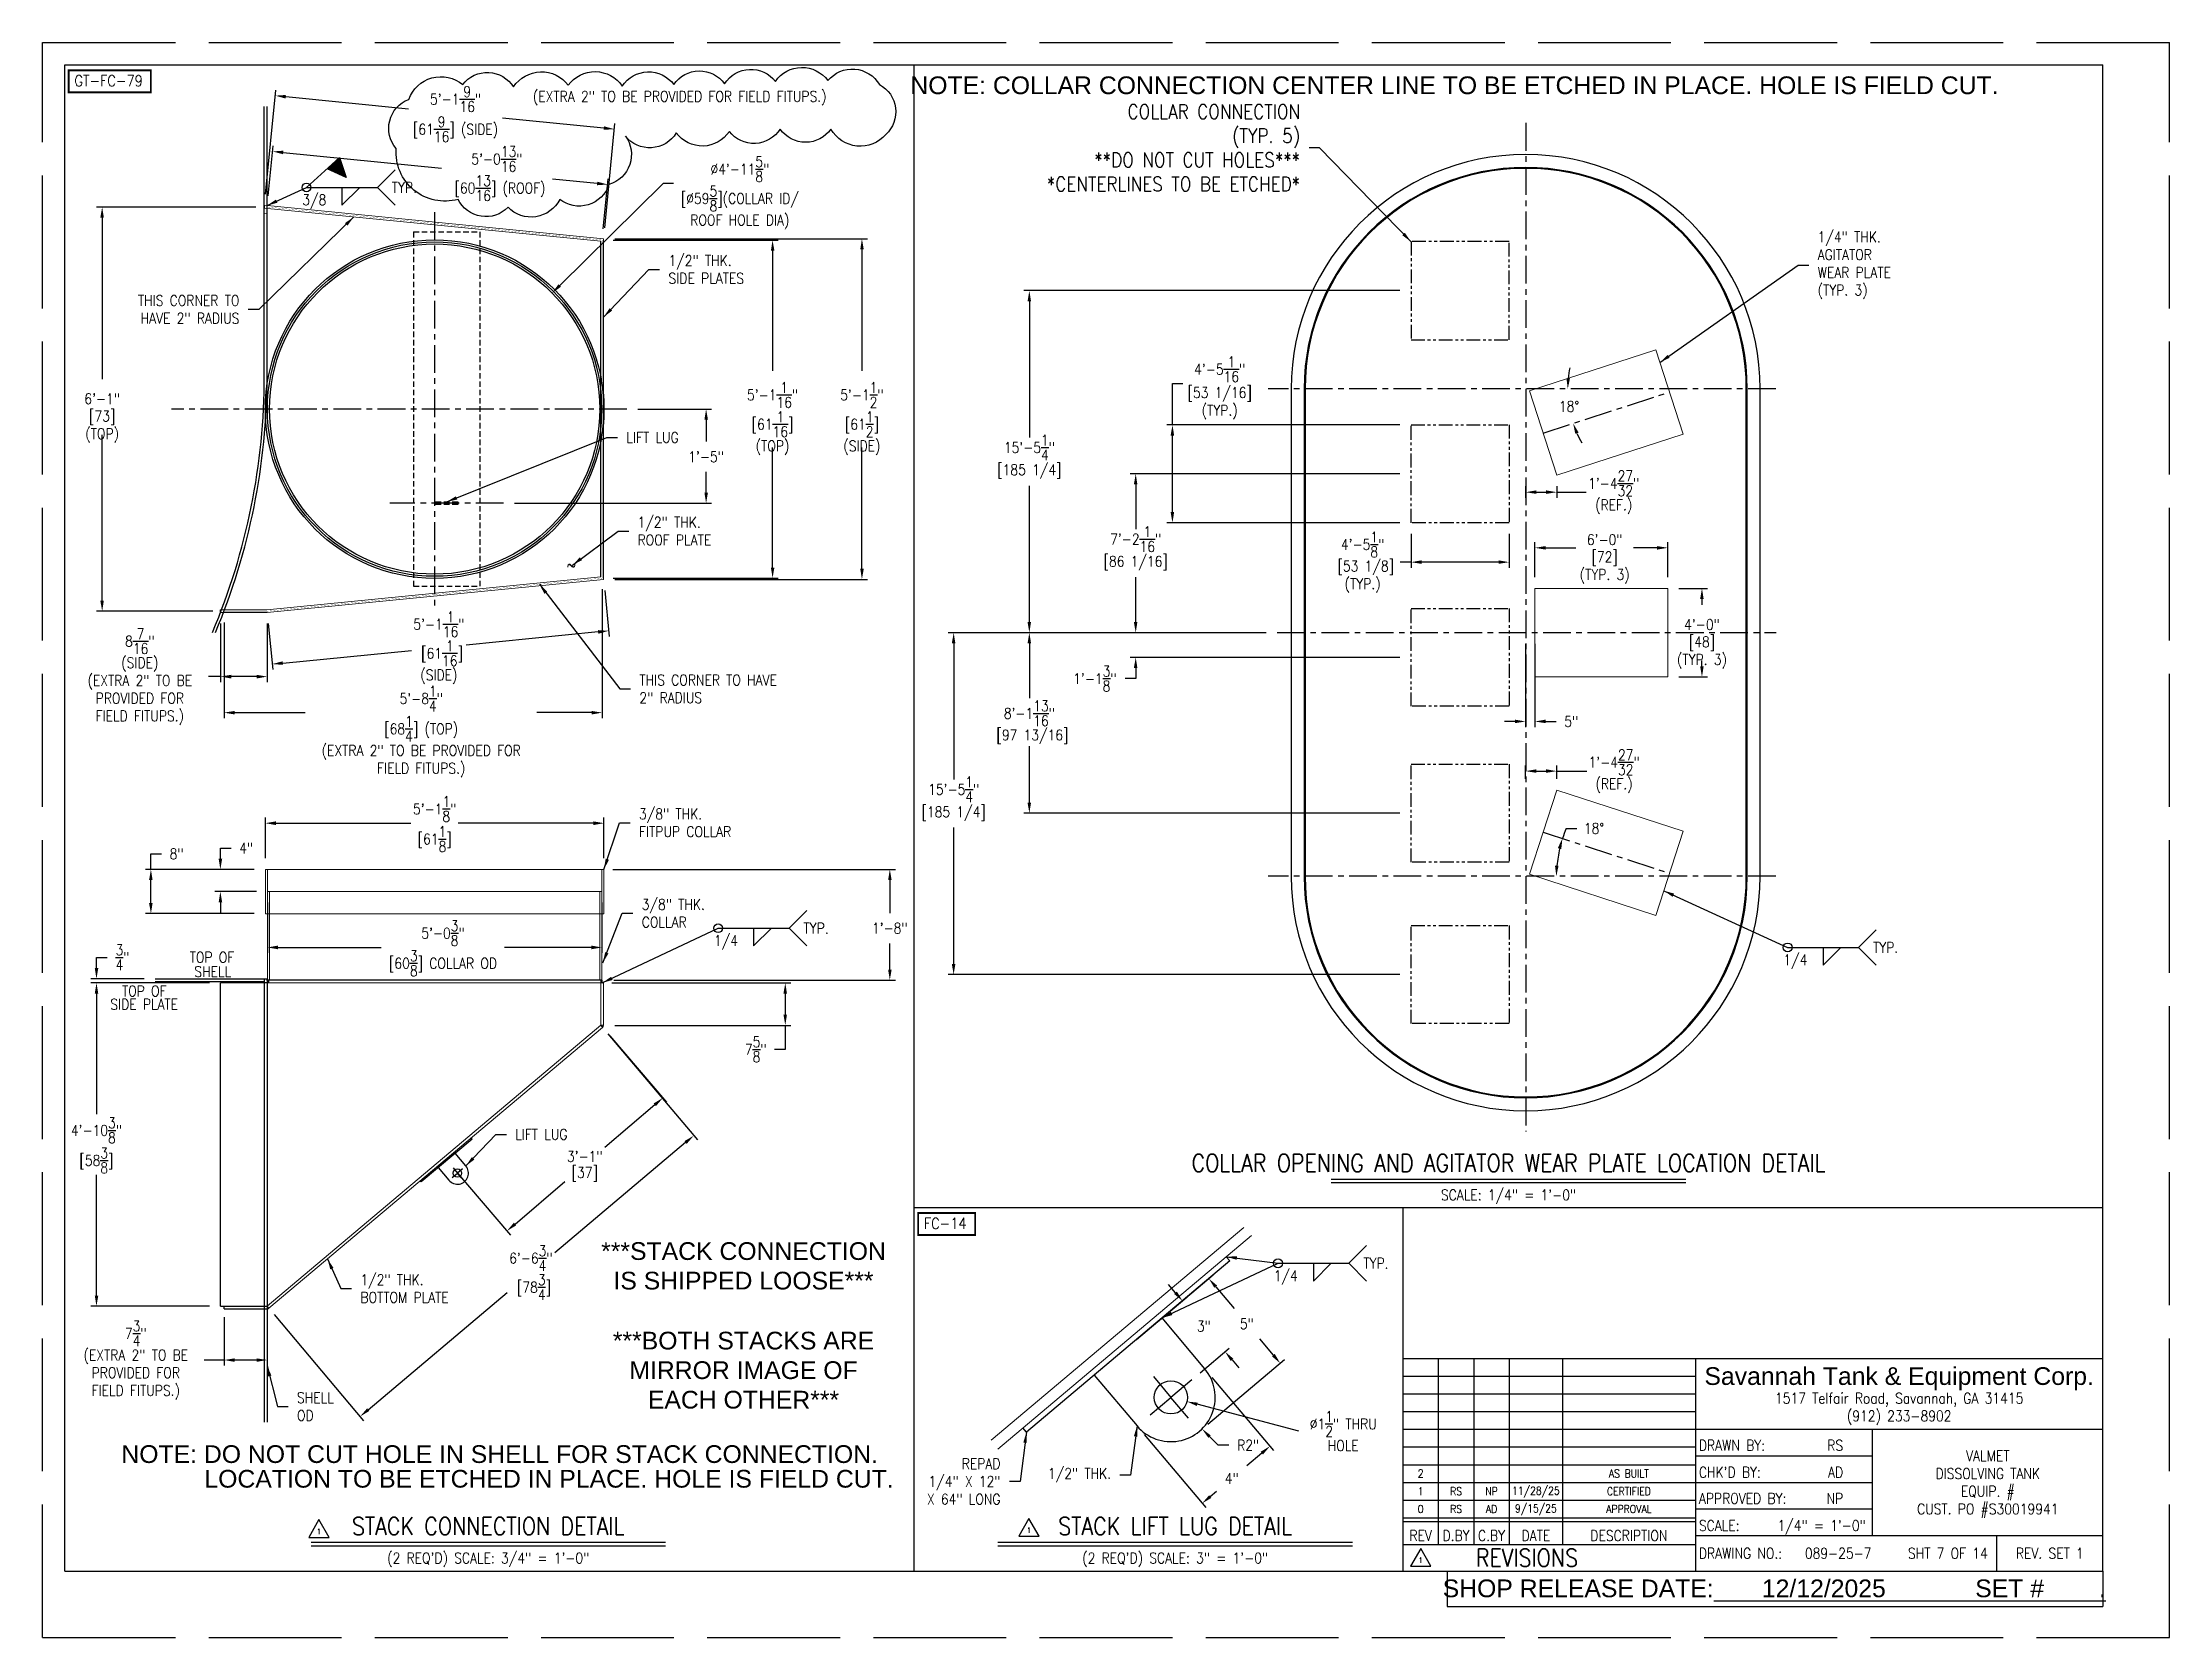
# Model space of a CAD drawing. Extents: x -2414 to 2752, y 36 to 900.
# Drawn here: x -36 to 1116, y 36 to 900 of the extents above; entities that cross this region are included whole.
import ezdxf
from ezdxf.enums import TextEntityAlignment as Align

# ---------------------------------------------------------------- set-up
doc = ezdxf.new("R2010")
doc.units = 0
doc.header["$LTSCALE"] = 12
doc.header["$MEASUREMENT"] = 0
doc.header["$PDMODE"] = 33
doc.header["$PDSIZE"] = -0.5
for name, pattern in [('AM_ISO02W050', [7.5, 6, -1.5]), ('CENTER', [2, 1.25, -0.25, 0.25, -0.25]), ('HIDDEN', [0.375, 0.25, -0.125]), ('HIDDEN2', [0.1875, 0.125, -0.0625]), ('PHANTOM2', [1.25, 0.625, -0.125, 0.125, -0.125, 0.125, -0.125])]:
    doc.linetypes.add(name, pattern=pattern)
doc.layers.get('0').update_dxf_attribs({"linetype": 'CONTINUOUS'})
doc.layers.get('Defpoints').update_dxf_attribs({"linetype": 'CONTINUOUS'})
for name, color, linetype in [('CENTER', 6, 'CENTER'), ('COVER', 3, 'CONTINUOUS'), ('DIM', 1, 'CONTINUOUS'), ('EXTERNALS', 3, 'CONTINUOUS'), ('HATCH', 11, 'CONTINUOUS'), ('REPAD', 7, 'CONTINUOUS'), ('ROOF', 140, 'CONTINUOUS'), ('SHELL', 40, 'CONTINUOUS'), ('SHOP TAG', 11, 'CONTINUOUS'), ('stack conn.', 191, 'CONTINUOUS'), ('TEXT', 4, 'CONTINUOUS')]:
    doc.layers.add(name, color=color, linetype=linetype)
doc.layers.add('Equipment-AM_11', color=92, linetype='PHANTOM2', lineweight=25)
doc.styles.add('ROMANS', font='ROMANS.shx', dxfattribs={"width": 0.85, "height": 5.76})
doc.styles.get("Standard").update_dxf_attribs({"font": 'sanss___.ttf'})
doc.dimstyles.get("Standard").update_dxf_attribs({"dimtxt": 0.18, "dimasz": 0.18, "dimexe": 0.18, "dimexo": 0.0625, "dimgap": 0.09, "dimtad": 0, "dimtih": 1, "dimtoh": 1, "dimdec": 4, "dimzin": 0, "dimdsep": 46, "dimtxsty": 'Standard', "dimcen": 0.09, "dimadec": 0, "dimazin": 0, "dimtfac": 1, "dimtdec": 4, "dimtofl": 0, "dimtmove": 0, "dimatfit": 3, "dimfxl": 1, "dimtolj": 1, "dimtzin": 0, "dimarcsym": 0})

msp = doc.modelspace()

# ---------------------------------------------------------------- texts
at = {"layer": 'DIM', "style": 'ROMANS', "width": 0.85}
for s, p in [('(EXTRA 2" TO BE PROVIDED FOR FIELD FITUPS.)', (229.611707, 867.940558)), ('3/8', (104.664777, 811.903772)), ('~', (247.922389, 614.099808)), ('1/4', (327.645911, 410.618409)), ('TOP OF', (43.714906, 401.593133)), ('1/4', (906.89041, 400.18645)), ('SHELL', (46.239696, 393.790665)), ('SIDE PLATE', (0.688441, 376.127183)), ('TOP OF', (7.031055, 383.264992)), ('1/4', (630.860082, 229.102334))]:
    msp.add_text(s, height=5.76, dxfattribs=at).set_placement(p)
for p in [(160.015115, 821.503772), (382.99625, 420.218409), (962.240749, 409.78645), (686.210421, 238.702334)]:
    msp.add_text('TYP.', height=5.76, dxfattribs=at).set_placement(p, align=Align.MIDDLE_CENTER)
for s, height, p in [('COLLAR OPENING AND AGITATOR WEAR PLATE LOCATION DETAIL', 9.6, (758.034093, 288.22575)), ('SCALE: 1/4" = 1\'-0"', 5.76, (758.034093, 272.828509)), ('STACK CONNECTION DETAIL', 9.6, (205.420987, 91.517741)), ('STACK LIFT LUG DETAIL', 9.6, (577.484139, 91.517741)), ('(2 REQ\'D) SCALE: 3/4" = 1\'-0"', 5.76, (205.420987, 76.1205)), ('(2 REQ\'D) SCALE: 3" = 1\'-0"', 5.76, (577.484139, 76.1205))]:
    msp.add_text(s, height=height, dxfattribs=at).set_placement(p, align=Align.CENTER)
at = {"layer": 'DIM', "style": 'ROMANS'}
for s, insert, char_height, attachment_point in [('COLLAR CONNECTION\\P(TYP. 5)\\P**DO NOT CUT HOLES***\\P*CENTERLINES TO BE ETCHED*', (645.152074, 842.965295), 7.84749371, 6), ('1/4" THK.\\PAGITATOR\\PWEAR PLATE\\P(TYP. 3)', (925.454558, 779.318331), 5.76, 4), ('1/2" THK.\\PSIDE PLATES', (303.030205, 777.084504), 5.76, 4), ('THIS CORNER TO\\PHAVE 2" RADIUS', (70.631098, 755.434572), 5.76, 6), ('LIFT LUG', (280.245548, 686.034118), 5.76, 4), ('1/2" THK.\\PROOF PLATE', (286.278785, 635.323791), 5.76, 4), ('THIS CORNER TO HAVE\\P2" RADIUS', (287.265501, 549.836385), 5.76, 4), ('3/8" THK.\\PFITPUP COLLAR', (287.084834, 477.318194), 5.76, 4), ('3/8" THK.\\PCOLLAR', (288.564063, 428.293751), 5.76, 4), ('LIFT LUG', (220.004864, 308.49639), 5.76, 4), ('1/2" THK.\\PBOTTOM PLATE', (136.176562, 225.007999), 5.76, 4), ('SHELL\\POD', (101.818183, 161.036538), 5.76, 4), ('REPAD\\P1/4" X 12"\\PX 64" LONG', (482.868375, 120.528286), 5.76, 6), ('1/2" THK.', (542.773587, 123.899589), 5.76, 6)]:
    msp.add_mtext(s, dxfattribs=dict(at, insert=insert, char_height=char_height, attachment_point=attachment_point))
at = {"layer": 'SHOP TAG'}
msp.add_text('SHOP RELEASE DATE:%%U       12/12/2025             SET #        .', height=9.6, dxfattribs=at).set_placement((901.97319, 62.608987), align=Align.MIDDLE_CENTER)
at = {"layer": 'TEXT'}
for s, p in [('NOTE: COLLAR CONNECTION CENTER LINE TO BE ETCHED IN PLACE. HOLE IS FIELD CUT.', (728.732298, 876.843879)), ('Savannah Tank & Equipment Corp.', (969.6, 177.6)), ('NOTE: DO NOT CUT HOLE IN SHELL FOR STACK CONNECTION.', (211.588408, 135.337688)), ('LOCATION TO BE ETCHED IN PLACE. HOLE IS FIELD CUT.', (238.326563, 121.976551))]:
    msp.add_text(s, height=9.6, dxfattribs=at).set_placement(p, align=Align.MIDDLE_CENTER)
at = {"layer": 'TEXT', "style": 'ROMANS', "width": 0.85}
for s, height, p in [('1517 Telfair Road, Savannah, GA 31415', 5.76, (969.6, 165.6)), ('(912) 233-8902', 5.76, (969.6, 156)), ('DISSOLVING TANK', 5.76, (1017.6, 124.8)), ('VALMET', 5.76, (1017.6, 134.4)), ('EQUIP. #', 5.76, (1017.6, 115.2)), ('CUST. PO #S30019941', 5.76, (1017.6, 105.6)), ('1', 2.88, (113.706949, 93.442619)), ('1', 2.88, (498.263956, 94.068449)), ('REVISIONS', 9.6, (768.034859, 79.2)), ('REV. SET 1', 5.76, (1051.2, 81.6)), ('1', 2.88, (710.434859, 77.80148))]:
    msp.add_text(s, height=height, dxfattribs=at).set_placement(p, align=Align.MIDDLE_CENTER)
for s, p in [('DRAWN BY:', (861.12, 140.096338)), ("CHK'D BY:", (861.12, 125.519024)), ('APPROVED BY:', (861.12, 111.296338)), ('SCALE:', (861.12, 96.639409)), ('SCALE:', (861.12, 96.637291)), ('DRAWING NO.:', (861.12, 81.6)), ('089-25-7', (918.514066, 81.6))]:
    msp.add_text(s, height=5.76, dxfattribs=at).set_placement(p, align=Align.MIDDLE_LEFT)
for s, p in [('RS', (939.271871, 140.096338)), ('AD', (939.271871, 125.519024)), ('NP', (939.271871, 111.296338)), ('1/4" = 1\'-0"', (951.507885, 96.637291)), ('SHT 7 OF 14', (1017.594046, 81.6))]:
    msp.add_text(s, height=5.76, dxfattribs=at).set_placement(p, align=Align.MIDDLE_RIGHT)
for s, height, p in [('2', 4.32, (710.434859, 124.8)), ('AS BUILT', 4.32, (823.217429, 124.8)), ('1', 4.32, (710.434859, 115.2)), ('RS', 4.32, (729.634859, 115.2)), ('NP', 4.32, (748.834859, 115.2)), ('11/28/25', 4.32, (772.834859, 115.2)), ('CERTIFIED', 4.32, (823.217429, 115.2)), ('0', 4.32, (710.434859, 105.6)), ('RS', 4.32, (729.634859, 105.6)), ('AD', 4.32, (748.834859, 105.6)), ('9/15/25', 4.32, (772.834859, 105.6)), ('APPROVAL', 4.32, (823.217429, 105.6)), ('REV', 5.76, (710.434859, 91.2)), ('D.BY', 5.76, (729.634859, 91.2)), ('C.BY', 5.76, (748.834859, 91.2)), ('DATE', 5.76, (772.834859, 91.2)), ('DESCRIPTION', 5.76, (823.217429, 91.2))]:
    msp.add_text(s, height=height, dxfattribs=at).set_placement(p, align=Align.MIDDLE)
at = {"layer": 'TEXT', "char_height": 6.048, "width": 117.16266667, "attachment_point": 1, "style": 'ROMANS'}
for s, insert in [('GT-FC-79', (-18.730139, 882.324895)), ('FC-14', (441.338046, 263.324923))]:
    msp.add_mtext(s, dxfattribs=dict(at, insert=insert))
at = {"layer": 'TEXT', "char_height": 9.6, "width": 158.42721149, "attachment_point": 2}
for s, insert in [('***STACK CONNECTION IS SHIPPED LOOSE***', (343.661838, 250.116303)), ('***BOTH STACKS ARE\\PMIRROR IMAGE OF EACH OTHER***', (343.661838, 201.614699))]:
    msp.add_mtext(s, dxfattribs=dict(at, insert=insert))

# ---------------------------------------------------------------- blocks, each defined once
blk = doc.blocks.new('*D176')
at = {"layer": 'Defpoints', "color": 0, "transparency": 16777216}
for p in [(85.8, 440.1), (266.9, 440.1), (266.9, 409.8)]:
    blk.add_point(p, dxfattribs=at)
at = {"layer": 'DIM', "color": 0, "lineweight": -2, "transparency": 16777216}
for p, q in [((85.8, 434.1), (85.8, 406.8)), ((266.9, 434.1), (266.9, 406.8)), ((91.6, 409.8), (147.5, 409.8)), ((261.2, 409.8), (214.3, 409.8))]:
    blk.add_line(p, q, dxfattribs=at)
at = {"layer": 'DIM', "color": 0, "transparency": 16777216}
for points in [[(91.6, 410.8), (91.6, 408.8), (85.8, 409.8)], [(261.2, 410.8), (261.2, 408.8), (266.9, 409.8)]]:
    blk.add_solid(points, dxfattribs=at)
at = {"layer": 'DIM', "color": 0, "transparency": 16777216, "char_height": 5.76, "attachment_point": 5, "style": 'ROMANS'}
for s, insert in [('\\A1;5\'-0{\\H1x;\\S3/8;}"', (180.9, 417.5)), ('\\A1;[60{\\H1x;\\S3/8;}] COLLAR OD', (180.9, 401.2))]:
    blk.add_mtext(s, dxfattribs=dict(at, insert=insert))
blk = doc.blocks.new('*D177')
at = {"layer": 'Defpoints', "color": 0, "transparency": 16777216}
for p in [(266.9, 452.1), (267.5, 392.1), (422.9, 392.1)]:
    blk.add_point(p, dxfattribs=at)
at = {"layer": 'DIM', "color": 0, "lineweight": -2, "transparency": 16777216}
for p, q in [((272.9, 452.1), (425.9, 452.1)), ((422.9, 446.3), (422.9, 428.4)), ((422.9, 397.8), (422.9, 412)), ((273.5, 392.1), (425.9, 392.1))]:
    blk.add_line(p, q, dxfattribs=at)
at = {"layer": 'DIM', "color": 0, "transparency": 16777216}
for points in [[(422, 446.3), (423.9, 446.3), (422.9, 452.1)], [(422, 397.8), (423.9, 397.8), (422.9, 392.1)]]:
    blk.add_solid(points, dxfattribs=at)
at = {"layer": 'DIM', "color": 0, "transparency": 16777216, "insert": (422.9, 420.2), "char_height": 5.76, "attachment_point": 5, "style": 'ROMANS'}
blk.add_mtext('\\A1;1\'-8"', dxfattribs=at)
blk = doc.blocks.new('*D178')
at = {"layer": 'Defpoints', "color": 0, "transparency": 16777216}
for p in [(270.1, 823.1), (85.6, 810.9), (267.1, 793)]:
    blk.add_point(p, dxfattribs=at)
at = {"layer": 'DIM', "color": 0, "lineweight": -2, "transparency": 16777216}
for p, q in [((86.2, 816.9), (88.9, 844)), ((94.3, 840.4), (180, 832)), ((264.4, 823.6), (240.2, 826)), ((267.7, 799), (270.4, 826.1))]:
    blk.add_line(p, q, dxfattribs=at)
at = {"layer": 'DIM', "color": 0, "transparency": 16777216}
for points in [[(94.4, 841.4), (94.2, 839.5), (88.6, 841)], [(264.5, 824.6), (264.3, 822.7), (270.1, 823.1)]]:
    blk.add_solid(points, dxfattribs=at)
at = {"layer": 'DIM', "color": 0, "transparency": 16777216, "insert": (210.1, 829), "char_height": 5.76, "attachment_point": 5, "style": 'ROMANS'}
blk.add_mtext('\\A1;5\'-0{\\H1x;\\S13/16;}"\\P [60{\\H1x;\\S13/16;}] (ROOF)', dxfattribs=at)
blk = doc.blocks.new('*D179')
at = {"layer": 'Defpoints', "color": 0, "transparency": 16777216}
for p in [(90, 871.2), (84.1, 811.8), (267.9, 793.7)]:
    blk.add_point(p, dxfattribs=at)
at = {"layer": 'DIM', "color": 0, "lineweight": -2, "transparency": 16777216}
for p, q in [((84.7, 817.8), (90.3, 874.2)), ((95.7, 870.7), (162.2, 864.1)), ((268, 853.7), (213.1, 859.1)), ((268.5, 799.7), (274, 856.1))]:
    blk.add_line(p, q, dxfattribs=at)
at = {"layer": 'DIM', "color": 0, "transparency": 16777216}
for points in [[(95.8, 871.6), (95.6, 869.7), (90, 871.2)], [(268.1, 854.6), (267.9, 852.7), (273.7, 853.1)]]:
    blk.add_solid(points, dxfattribs=at)
at = {"layer": 'DIM', "color": 0, "transparency": 16777216, "char_height": 5.76, "attachment_point": 5, "style": 'ROMANS'}
for s, insert in [('\\A1;5\'-1{\\H1x;\\S9/16;}"', (187.7, 869.3)), ('\\A1;[61{\\H1x;\\S9/16;}] (SIDE)', (187.7, 853))]:
    blk.add_mtext(s, dxfattribs=dict(at, insert=insert))
blk = doc.blocks.new('*D180')
at = {"layer": 'Defpoints', "color": 0, "transparency": 16777216}
for p in [(267.9, 793.7), (267.9, 609.2), (407.8, 609.2)]:
    blk.add_point(p, dxfattribs=at)
at = {"layer": 'DIM', "color": 0, "lineweight": -2, "transparency": 16777216}
for p, q in [((273.9, 793.7), (410.8, 793.7)), ((407.8, 787.9), (407.8, 722.1)), ((407.8, 614.9), (407.8, 680.7)), ((273.9, 609.2), (410.8, 609.2))]:
    blk.add_line(p, q, dxfattribs=at)
at = {"layer": 'DIM', "color": 0, "transparency": 16777216}
for points in [[(406.9, 787.9), (408.8, 787.9), (407.8, 793.7)], [(406.9, 614.9), (408.8, 614.9), (407.8, 609.2)]]:
    blk.add_solid(points, dxfattribs=at)
at = {"layer": 'DIM', "color": 0, "transparency": 16777216, "char_height": 5.76, "attachment_point": 5, "style": 'ROMANS'}
for s, insert in [('\\A1;5\'-1{\\H1x;\\S1/2;}"', (407.8, 709.1)), ('\\A1;[61{\\H1x;\\S1/2;}]\\P(SIDE)', (407.8, 688.4))]:
    blk.add_mtext(s, dxfattribs=dict(at, insert=insert))
blk = doc.blocks.new('*D181')
at = {"layer": 'Defpoints', "color": 0, "transparency": 16777216}
for p in [(267.1, 793), (267.1, 609.9), (359.4, 609.9)]:
    blk.add_point(p, dxfattribs=at)
at = {"layer": 'DIM', "color": 0, "lineweight": -2, "transparency": 16777216}
for p, q in [((273.1, 793), (362.4, 793)), ((359.4, 787.2), (359.4, 722.1)), ((359.4, 615.6), (359.4, 680.7)), ((273.1, 609.9), (362.4, 609.9))]:
    blk.add_line(p, q, dxfattribs=at)
at = {"layer": 'DIM', "color": 0, "transparency": 16777216}
for points in [[(358.5, 787.2), (360.4, 787.2), (359.4, 793)], [(358.5, 615.6), (360.4, 615.6), (359.4, 609.9)]]:
    blk.add_solid(points, dxfattribs=at)
at = {"layer": 'DIM', "color": 0, "transparency": 16777216, "char_height": 5.76, "attachment_point": 5, "style": 'ROMANS'}
for s, insert in [('\\A1;5\'-1{\\H1x;\\S1/16;}"', (359.4, 709.1)), ('\\A1;[61{\\H1x;\\S1/16;}]\\P(TOP)', (359.4, 688.4))]:
    blk.add_mtext(s, dxfattribs=dict(at, insert=insert))
blk = doc.blocks.new('*D182')
at = {"layer": 'Defpoints', "color": 0, "transparency": 16777216}
for p in [(267.9, 609.2), (85.6, 591.2), (270.6, 581.3)]:
    blk.add_point(p, dxfattribs=at)
at = {"layer": 'DIM', "color": 0, "lineweight": -2, "transparency": 16777216}
for p, q in [((268.5, 603.2), (270.9, 578.3)), ((86.2, 585.2), (88.7, 560.3)), ((264.9, 580.7), (193.5, 573.6)), ((94.1, 563.8), (163.9, 570.7))]:
    blk.add_line(p, q, dxfattribs=at)
at = {"layer": 'DIM', "color": 0, "transparency": 16777216}
for points in [[(264.8, 581.7), (265, 579.7), (270.6, 581.3)], [(94, 564.8), (94.2, 562.9), (88.4, 563.3)]]:
    blk.add_solid(points, dxfattribs=at)
at = {"layer": 'DIM', "color": 0, "transparency": 16777216, "insert": (178.7, 572.2), "char_height": 5.76, "attachment_point": 5, "style": 'ROMANS'}
blk.add_mtext('\\A1;5\'-1{\\H1x;\\S1/16;}"\\P [61{\\H1x;\\S1/16;}]\\P(SIDE)', dxfattribs=at)
blk = doc.blocks.new('*D183')
at = {"layer": 'Defpoints', "color": 0, "transparency": 16777216}
for p in [(60.4, 591.2), (85.6, 591.2), (85.6, 556.5)]:
    blk.add_point(p, dxfattribs=at)
at = {"layer": 'DIM', "color": 0, "lineweight": -2, "transparency": 16777216}
for p, q in [((60.4, 585.2), (60.4, 553.5)), ((85.6, 585.2), (85.6, 553.5)), ((60.4, 556.5), (53.8, 556.5)), ((79.9, 556.5), (66.2, 556.5))]:
    blk.add_line(p, q, dxfattribs=at)
at = {"layer": 'DIM', "color": 0, "transparency": 16777216}
for points in [[(66.2, 557.5), (66.2, 555.5), (60.4, 556.5)], [(79.9, 557.5), (79.9, 555.5), (85.6, 556.5)]]:
    blk.add_solid(points, dxfattribs=at)
at = {"layer": 'DIM', "color": 0, "transparency": 16777216, "insert": (16.7, 556.5), "char_height": 5.76, "attachment_point": 5, "style": 'ROMANS'}
blk.add_mtext('\\A1;8{\\H1x;\\S7/16;}"\\P(SIDE)\\P(EXTRA 2" TO BE \\PPROVIDED FOR\\PFIELD FITUPS.)', dxfattribs=at)
blk = doc.blocks.new('*D185')
at = {"layer": 'Defpoints', "color": 0, "transparency": 16777216}
for p in [(266.4, 390.6), (267.9, 367.6), (366.3, 367.6)]:
    blk.add_point(p, dxfattribs=at)
at = {"layer": 'DIM', "color": 0, "lineweight": -2, "transparency": 16777216}
for p, q in [((272.4, 390.6), (369.3, 390.6)), ((366.3, 384.8), (366.3, 373.4)), ((273.9, 367.6), (369.3, 367.6)), ((366.3, 367.6), (366.3, 354.6)), ((366.3, 354.6), (360.5, 354.6))]:
    blk.add_line(p, q, dxfattribs=at)
at = {"layer": 'DIM', "color": 0, "transparency": 16777216}
for points in [[(365.3, 384.8), (367.2, 384.8), (366.3, 390.6)], [(365.3, 373.4), (367.2, 373.4), (366.3, 367.6)]]:
    blk.add_solid(points, dxfattribs=at)
at = {"layer": 'DIM', "color": 0, "transparency": 16777216, "insert": (350.3, 354.6), "char_height": 5.76, "attachment_point": 5, "style": 'ROMANS'}
blk.add_mtext('\\A1;7{\\H1x;\\S5/8;}"', dxfattribs=at)
blk = doc.blocks.new('*D186')
at = {"layer": 'Defpoints', "color": 0, "transparency": 16777216}
for p in [(266.4, 367.6), (85.6, 215.5), (136, 155.7)]:
    blk.add_point(p, dxfattribs=at)
at = {"layer": 'DIM', "color": 0, "lineweight": -2, "transparency": 16777216}
for p, q in [((270.2, 363), (318.7, 305.5)), ((312.3, 304.1), (241.4, 244.4)), ((140.4, 159.4), (215.7, 222.8)), ((89.5, 210.9), (137.9, 153.4))]:
    blk.add_line(p, q, dxfattribs=at)
at = {"layer": 'DIM', "color": 0, "transparency": 16777216}
for points in [[(311.7, 304.9), (312.9, 303.4), (316.7, 307.8)], [(139.8, 160.1), (141, 158.7), (136, 155.7)]]:
    blk.add_solid(points, dxfattribs=at)
at = {"layer": 'DIM', "color": 0, "transparency": 16777216, "insert": (228.5, 233.6), "char_height": 5.76, "attachment_point": 5, "style": 'ROMANS'}
blk.add_mtext('\\A1;6\'-6{\\H1x;\\S3/4;}"\\P [78{\\H1x;\\S3/4;}]', dxfattribs=at)
blk = doc.blocks.new('*D187')
at = {"layer": 'Defpoints', "color": 0, "transparency": 16777216}
for p in [(62.3, 215.5), (85.6, 215.5), (85.6, 186.3)]:
    blk.add_point(p, dxfattribs=at)
at = {"layer": 'DIM', "color": 0, "lineweight": -2, "transparency": 16777216}
for p, q in [((62.3, 209.5), (62.3, 183.3)), ((85.6, 209.5), (85.6, 183.3)), ((62.3, 186.3), (51.6, 186.3)), ((79.9, 186.3), (68.1, 186.3))]:
    blk.add_line(p, q, dxfattribs=at)
at = {"layer": 'DIM', "color": 0, "transparency": 16777216}
for points in [[(68.1, 187.2), (68.1, 185.3), (62.3, 186.3)], [(79.9, 187.2), (79.9, 185.3), (85.6, 186.3)]]:
    blk.add_solid(points, dxfattribs=at)
at = {"layer": 'DIM', "color": 0, "transparency": 16777216, "insert": (14.5, 186.3), "char_height": 5.76, "attachment_point": 5, "style": 'ROMANS'}
blk.add_mtext('\\A1;7{\\H1x;\\S3/4;}"\\P(EXTRA 2" TO BE \\PPROVIDED FOR\\PFIELD FITUPS.)', dxfattribs=at)
blk = doc.blocks.new('*D188')
at = {"layer": 'Defpoints', "color": 0, "transparency": 16777216}
for p in [(60.4, 390.6), (-6.8, 215.5), (60.4, 215.5)]:
    blk.add_point(p, dxfattribs=at)
at = {"layer": 'DIM', "color": 0, "lineweight": -2, "transparency": 16777216}
for p, q in [((54.4, 390.6), (-9.8, 390.6)), ((-6.8, 384.8), (-6.8, 319.4)), ((-6.8, 221.2), (-6.8, 286.7)), ((54.4, 215.5), (-9.8, 215.5))]:
    blk.add_line(p, q, dxfattribs=at)
at = {"layer": 'DIM', "color": 0, "transparency": 16777216}
for points in [[(-7.7, 384.8), (-5.8, 384.8), (-6.8, 390.6)], [(-7.7, 221.2), (-5.8, 221.2), (-6.8, 215.5)]]:
    blk.add_solid(points, dxfattribs=at)
at = {"layer": 'DIM', "color": 0, "transparency": 16777216, "char_height": 5.76, "attachment_point": 5, "style": 'ROMANS'}
for s, insert in [('\\A1;4\'-10{\\H1x;\\S3/8;}"', (-6.8, 310.7)), ('\\A1;[58{\\H1x;\\S3/8;}]', (-6.8, 294.4))]:
    blk.add_mtext(s, dxfattribs=dict(at, insert=insert))
blk = doc.blocks.new('*D190')
at = {"layer": 'Defpoints', "color": 0, "transparency": 16777216}
for p in [(-6.8, 392.8), (25.1, 392.8), (60.4, 390.6)]:
    blk.add_point(p, dxfattribs=at)
at = {"layer": 'DIM', "color": 0, "lineweight": -2, "transparency": 16777216}
for p, q in [((-6.8, 398.6), (-6.8, 404.4)), ((-6.8, 404.4), (-1, 404.4)), ((19.1, 392.8), (-9.8, 392.8)), ((54.4, 390.6), (-9.8, 390.6)), ((-6.8, 384.8), (-6.8, 379.1))]:
    blk.add_line(p, q, dxfattribs=at)
at = {"layer": 'DIM', "color": 0, "transparency": 16777216}
for points in [[(-7.7, 398.6), (-5.8, 398.6), (-6.8, 392.8)], [(-7.7, 384.8), (-5.8, 384.8), (-6.8, 390.6)]]:
    blk.add_solid(points, dxfattribs=at)
at = {"layer": 'DIM', "color": 0, "transparency": 16777216, "insert": (7.3, 404.4), "char_height": 5.76, "attachment_point": 5, "style": 'ROMANS'}
blk.add_mtext('\\A1;{\\H1x;\\S3/4;}"', dxfattribs=at)
blk = doc.blocks.new('A$C0E4B500F')
at = {"layer": 'HATCH'}
blk.add_hatch(color=3, dxfattribs=at).paths.add_polyline_path([(10.5, 19.5), (0, 24), (0, 15)])
at = {"layer": 'DIM'}
for p, q in [((0, 0), (0, 24)), ((0, 24), (10.5, 19.5)), ((10.5, 19.5), (0, 15))]:
    blk.add_line(p, q, dxfattribs=at)
blk = doc.blocks.new('A$C43fa0972')
at = {"layer": 'Equipment-AM_11'}
for points in [[(-62.1, 158.7), (-9, 158.7), (-9, 211.8), (-62.1, 211.8)], [(-62.1, 112.6), (-9, 112.6), (-9, 59.5), (-62.1, 59.5)], [(-62.1, 13.1), (-9, 13.1), (-9, -39.9), (-62.1, -39.9)], [(-62.1, -71.3), (-9, -71.3), (-9, -124.4), (-62.1, -124.4)], [(-62.1, -158.7), (-9, -158.7), (-9, -211.8), (-62.1, -211.8)]]:
    blk.add_lwpolyline(points, close=True, dxfattribs=at)
blk = doc.blocks.new('*D191')
at = {"layer": 'Defpoints', "color": 0, "transparency": 16777216}
for p in [(705.2, 639.8), (758.3, 639.8), (758.3, 618.5)]:
    blk.add_point(p, dxfattribs=at)
at = {"layer": 'DIM', "color": 0, "lineweight": -2, "transparency": 16777216}
for p, q in [((705.2, 633.8), (705.2, 615.5)), ((758.3, 633.8), (758.3, 615.5)), ((705.2, 618.5), (699.4, 618.5)), ((752.6, 618.5), (710.9, 618.5))]:
    blk.add_line(p, q, dxfattribs=at)
at = {"layer": 'DIM', "color": 0, "transparency": 16777216}
for points in [[(710.9, 619.5), (710.9, 617.6), (705.2, 618.5)], [(752.6, 619.5), (752.6, 617.6), (758.3, 618.5)]]:
    blk.add_solid(points, dxfattribs=at)
at = {"layer": 'DIM', "color": 0, "transparency": 16777216, "insert": (679, 618.5), "char_height": 5.76, "attachment_point": 5, "style": 'ROMANS'}
blk.add_mtext('\\A1;4\'-5{\\H1x;\\S1/8;}"\\P [53 1/8]\\P(TYP.)', dxfattribs=at)
blk = doc.blocks.new('*D192')
at = {"layer": 'Defpoints', "color": 0, "transparency": 16777216}
for p in [(705.2, 692.9), (576, 639.8), (705.2, 639.8)]:
    blk.add_point(p, dxfattribs=at)
at = {"layer": 'DIM', "color": 0, "lineweight": -2, "transparency": 16777216}
for p, q in [((576, 692.9), (576, 715.3)), ((576, 715.3), (581.7, 715.3)), ((699.2, 692.9), (573, 692.9)), ((576, 645.6), (576, 687.1)), ((699.2, 639.8), (573, 639.8))]:
    blk.add_line(p, q, dxfattribs=at)
at = {"layer": 'DIM', "color": 0, "transparency": 16777216}
for points in [[(575, 687.1), (576.9, 687.1), (576, 692.9)], [(575, 645.6), (576.9, 645.6), (576, 639.8)]]:
    blk.add_solid(points, dxfattribs=at)
at = {"layer": 'DIM', "color": 0, "transparency": 16777216, "char_height": 5.76, "attachment_point": 5, "style": 'ROMANS'}
for s, insert in [('\\A1;4\'-5{\\H1x;\\S1/16;}"', (601.6, 723)), ('\\A1;[53 1/16]\\P(TYP.)', (601.6, 704.6))]:
    blk.add_mtext(s, dxfattribs=dict(at, insert=insert))
blk = doc.blocks.new('*D193')
at = {"layer": 'Defpoints', "color": 0, "transparency": 16777216}
for p in [(556.1, 666.4), (705.2, 666.4), (632.7, 580.3)]:
    blk.add_point(p, dxfattribs=at)
at = {"layer": 'DIM', "color": 0, "lineweight": -2, "transparency": 16777216}
for p, q in [((699.2, 666.4), (553.1, 666.4)), ((556.1, 660.6), (556.1, 636.4)), ((556.1, 586.1), (556.1, 610.3)), ((626.7, 580.3), (553.1, 580.3))]:
    blk.add_line(p, q, dxfattribs=at)
at = {"layer": 'DIM', "color": 0, "transparency": 16777216}
for points in [[(555.1, 660.6), (557, 660.6), (556.1, 666.4)], [(555.1, 586.1), (557, 586.1), (556.1, 580.3)]]:
    blk.add_solid(points, dxfattribs=at)
at = {"layer": 'DIM', "color": 0, "transparency": 16777216, "char_height": 5.76, "attachment_point": 5, "style": 'ROMANS'}
for s, insert in [('\\A1;7\'-2{\\H1x;\\S1/16;}"', (556.1, 631)), ('\\A1;[86 1/16]', (556.1, 618))]:
    blk.add_mtext(s, dxfattribs=dict(at, insert=insert))
blk = doc.blocks.new('*D194')
at = {"layer": 'Defpoints', "color": 0, "transparency": 16777216}
for p in [(632.7, 580.3), (556.1, 566.9), (705.2, 566.9)]:
    blk.add_point(p, dxfattribs=at)
at = {"layer": 'DIM', "color": 0, "lineweight": -2, "transparency": 16777216}
for p, q in [((556.1, 586.1), (556.1, 591.9)), ((626.7, 580.3), (553.1, 580.3)), ((699.2, 566.9), (553.1, 566.9)), ((556.1, 555.4), (550.3, 555.4)), ((556.1, 561.2), (556.1, 555.4))]:
    blk.add_line(p, q, dxfattribs=at)
at = {"layer": 'DIM', "color": 0, "transparency": 16777216}
for points in [[(555.1, 586.1), (557, 586.1), (556.1, 580.3)], [(555.1, 561.2), (557, 561.2), (556.1, 566.9)]]:
    blk.add_solid(points, dxfattribs=at)
at = {"layer": 'DIM', "color": 0, "transparency": 16777216, "insert": (534, 555.4), "char_height": 5.76, "attachment_point": 5, "style": 'ROMANS'}
blk.add_mtext('\\A1;1\'-1{\\H1x;\\S3/8;}"', dxfattribs=at)
blk = doc.blocks.new('*D195')
at = {"layer": 'Defpoints', "color": 0, "transparency": 16777216}
for p in [(632.7, 580.3), (498.5, 482.5), (705.2, 482.5)]:
    blk.add_point(p, dxfattribs=at)
at = {"layer": 'DIM', "color": 0, "lineweight": -2, "transparency": 16777216}
for p, q in [((626.7, 580.3), (495.5, 580.3)), ((498.5, 574.6), (498.5, 544.8)), ((498.5, 488.3), (498.5, 518.8)), ((699.2, 482.5), (495.5, 482.5))]:
    blk.add_line(p, q, dxfattribs=at)
at = {"layer": 'DIM', "color": 0, "transparency": 16777216}
for points in [[(497.5, 574.6), (499.4, 574.6), (498.5, 580.3)], [(497.5, 488.3), (499.4, 488.3), (498.5, 482.5)]]:
    blk.add_solid(points, dxfattribs=at)
at = {"layer": 'DIM', "color": 0, "transparency": 16777216, "insert": (498.5, 531.8), "char_height": 5.76, "attachment_point": 5, "style": 'ROMANS'}
blk.add_mtext('\\A1;8\'-1{\\H1x;\\S13/16;}"\\P [97 13/16]', dxfattribs=at)
blk = doc.blocks.new('*D196')
at = {"layer": 'Defpoints', "color": 0, "transparency": 16777216}
for p in [(632.7, 580.3), (457.5, 395.1), (705.2, 395.1)]:
    blk.add_point(p, dxfattribs=at)
at = {"layer": 'DIM', "color": 0, "lineweight": -2, "transparency": 16777216}
for p, q in [((626.7, 580.3), (454.5, 580.3)), ((457.5, 574.6), (457.5, 500.7)), ((457.5, 400.8), (457.5, 474.7)), ((699.2, 395.1), (454.5, 395.1))]:
    blk.add_line(p, q, dxfattribs=at)
at = {"layer": 'DIM', "color": 0, "transparency": 16777216}
for points in [[(456.5, 574.6), (458.4, 574.6), (457.5, 580.3)], [(456.5, 400.8), (458.4, 400.8), (457.5, 395.1)]]:
    blk.add_solid(points, dxfattribs=at)
at = {"layer": 'DIM', "color": 0, "transparency": 16777216, "char_height": 5.76, "attachment_point": 5, "style": 'ROMANS'}
for s, insert in [('\\A1;15\'-5{\\H1x;\\S1/4;}"', (457.5, 495.4)), ('\\A1;[185 1/4]', (457.5, 482.3))]:
    blk.add_mtext(s, dxfattribs=dict(at, insert=insert))
blk = doc.blocks.new('*D197')
at = {"layer": 'Defpoints', "color": 0, "transparency": 16777216}
for p in [(498.5, 765.6), (705.2, 765.6), (632.7, 580.3)]:
    blk.add_point(p, dxfattribs=at)
at = {"layer": 'DIM', "color": 0, "lineweight": -2, "transparency": 16777216}
for p, q in [((699.2, 765.6), (495.5, 765.6)), ((498.5, 759.8), (498.5, 686)), ((498.5, 586.1), (498.5, 659.9)), ((626.7, 580.3), (495.5, 580.3))]:
    blk.add_line(p, q, dxfattribs=at)
at = {"layer": 'DIM', "color": 0, "transparency": 16777216}
for points in [[(497.5, 759.8), (499.4, 759.8), (498.5, 765.6)], [(497.5, 586.1), (499.4, 586.1), (498.5, 580.3)]]:
    blk.add_solid(points, dxfattribs=at)
at = {"layer": 'DIM', "color": 0, "transparency": 16777216, "char_height": 5.76, "attachment_point": 5, "style": 'ROMANS'}
for s, insert in [('\\A1;15\'-5{\\H1x;\\S1/4;}"', (498.5, 680.6)), ('\\A1;[185 1/4]', (498.5, 667.6))]:
    blk.add_mtext(s, dxfattribs=dict(at, insert=insert))
blk = doc.blocks.new('*D198')
at = {"layer": 'Defpoints', "color": 0, "transparency": 16777216}
for p in [(776.7, 472.3), (784.3, 455.3), (845.2, 450), (627.8, 448.3), (902.8, 448.3)]:
    blk.add_point(p, dxfattribs=at)
at = {"layer": 'DIM', "color": 0, "lineweight": -2, "transparency": 16777216}
blk.add_line((789.2, 474.3), (795, 474.3), dxfattribs=at)
for start, end in [(157.0307, 162), (166.9693, 175.0307)]:
    blk.add_arc((850.4, 448.3), 66.4, start, end, dxfattribs=at)
at = {"layer": 'DIM', "color": 0, "transparency": 16777216}
for points in [[(784.7, 463.6), (786.6, 463.1), (787.2, 468.9)], [(785.1, 454), (783.2, 454.1), (783.9, 448.3)]]:
    blk.add_solid(points, dxfattribs=at)
at = {"layer": 'DIM', "color": 0, "transparency": 16777216, "insert": (804.3, 474.3), "char_height": 5.76, "attachment_point": 5, "style": 'ROMANS'}
blk.add_mtext('\\A1;18°', dxfattribs=at)
blk = doc.blocks.new('*D199')
at = {"layer": 'Defpoints', "color": 0, "transparency": 16777216}
for p in [(627.8, 712.3), (790.4, 706), (845.2, 710.7), (902.8, 712.3), (776.7, 688.4)]:
    blk.add_point(p, dxfattribs=at)
at = {"layer": 'DIM', "color": 0, "lineweight": -2, "transparency": 16777216}
for start, end in [(169.0421, 174.5211), (203.4789, 208.9579)]:
    blk.add_arc((850.4, 712.3), 60.3, start, end, dxfattribs=at)
at = {"layer": 'DIM', "color": 0, "transparency": 16777216}
for points in [[(791.3, 718), (789.4, 718.1), (790.1, 712.3)], [(794.2, 688), (796, 688.7), (793, 693.7)]]:
    blk.add_solid(points, dxfattribs=at)
at = {"layer": 'DIM', "color": 0, "transparency": 16777216, "insert": (790.8, 702.9), "char_height": 5.76, "attachment_point": 5, "style": 'ROMANS'}
blk.add_mtext('\\A1;18°', dxfattribs=at)
blk = doc.blocks.new('*D200')
at = {"layer": 'Defpoints', "color": 0, "transparency": 16777216}
for p in [(767.3, 665.6), (784.1, 665.6), (767.3, 656.4)]:
    blk.add_point(p, dxfattribs=at)
at = {"layer": 'DIM', "color": 0, "lineweight": -2, "transparency": 16777216}
for p, q in [((767.3, 659.6), (767.3, 653.4)), ((784.1, 659.6), (784.1, 653.4)), ((773.1, 656.4), (778.4, 656.4)), ((784.1, 656.4), (800.1, 656.4))]:
    blk.add_line(p, q, dxfattribs=at)
at = {"layer": 'DIM', "color": 0, "transparency": 16777216}
for points in [[(773.1, 657.4), (773.1, 655.5), (767.3, 656.4)], [(778.4, 657.4), (778.4, 655.5), (784.1, 656.4)]]:
    blk.add_solid(points, dxfattribs=at)
at = {"layer": 'DIM', "color": 0, "transparency": 16777216, "insert": (815, 656.4), "char_height": 5.76, "attachment_point": 5, "style": 'ROMANS'}
blk.add_mtext('\\A1;1\'-4{\\H1x;\\S27/32;}"\\P(REF.)', dxfattribs=at)
blk = doc.blocks.new('*D201')
at = {"layer": 'Defpoints', "color": 0, "transparency": 16777216}
for p in [(767.3, 580.3), (772.3, 580.3), (772.3, 532.2)]:
    blk.add_point(p, dxfattribs=at)
at = {"layer": 'DIM', "color": 0, "lineweight": -2, "transparency": 16777216}
for p, q in [((767.3, 574.3), (767.3, 529.2)), ((772.3, 574.3), (772.3, 529.2)), ((761.5, 532.2), (755.8, 532.2)), ((778.1, 532.2), (783.8, 532.2))]:
    blk.add_line(p, q, dxfattribs=at)
at = {"layer": 'DIM', "color": 0, "transparency": 16777216}
for points in [[(761.5, 533.2), (761.5, 531.3), (767.3, 532.2)], [(778.1, 533.2), (778.1, 531.3), (772.3, 532.2)]]:
    blk.add_solid(points, dxfattribs=at)
at = {"layer": 'DIM', "color": 0, "transparency": 16777216, "insert": (792, 532.2), "char_height": 5.76, "attachment_point": 5, "style": 'ROMANS'}
blk.add_mtext('\\A1;5"', dxfattribs=at)
blk = doc.blocks.new('*D202')
at = {"layer": 'Defpoints', "color": 0, "transparency": 16777216}
for p in [(767.3, 505.3), (767.3, 495.1), (784.1, 495.1)]:
    blk.add_point(p, dxfattribs=at)
at = {"layer": 'DIM', "color": 0, "lineweight": -2, "transparency": 16777216}
for p, q in [((767.3, 501.1), (767.3, 508.3)), ((784.1, 501.1), (784.1, 508.3)), ((773.1, 505.3), (778.4, 505.3)), ((784.1, 505.3), (800.4, 505.3))]:
    blk.add_line(p, q, dxfattribs=at)
at = {"layer": 'DIM', "color": 0, "transparency": 16777216}
for points in [[(773.1, 506.3), (773.1, 504.4), (767.3, 505.3)], [(778.4, 506.3), (778.4, 504.4), (784.1, 505.3)]]:
    blk.add_solid(points, dxfattribs=at)
at = {"layer": 'DIM', "color": 0, "transparency": 16777216, "insert": (815.2, 505.3), "char_height": 5.76, "attachment_point": 5, "style": 'ROMANS'}
blk.add_mtext('\\A1;1\'-4{\\H1x;\\S27/32;}"\\P(REF.)', dxfattribs=at)
blk = doc.blocks.new('*D203')
at = {"layer": 'Defpoints', "color": 0, "transparency": 16777216}
for p in [(772.3, 626.3), (772.3, 604.3), (844.3, 604.3)]:
    blk.add_point(p, dxfattribs=at)
at = {"layer": 'DIM', "color": 0, "lineweight": -2, "transparency": 16777216}
for p, q in [((772.3, 610.3), (772.3, 629.3)), ((778.1, 626.3), (794.4, 626.3)), ((838.5, 626.3), (825.7, 626.3)), ((844.3, 610.3), (844.3, 629.3))]:
    blk.add_line(p, q, dxfattribs=at)
at = {"layer": 'DIM', "color": 0, "transparency": 16777216}
for points in [[(778.1, 627.2), (778.1, 625.3), (772.3, 626.3)], [(838.5, 627.2), (838.5, 625.3), (844.3, 626.3)]]:
    blk.add_solid(points, dxfattribs=at)
at = {"layer": 'DIM', "color": 0, "transparency": 16777216, "char_height": 5.76, "attachment_point": 5, "style": 'ROMANS'}
for s, insert in [('\\A1;[72]\\P(TYP. 3)', (810.1, 615.6)), ('\\A1;6\'-0"', (810.1, 630.7))]:
    blk.add_mtext(s, dxfattribs=dict(at, insert=insert))
blk = doc.blocks.new('*D204')
at = {"layer": 'Defpoints', "color": 0, "transparency": 16777216}
for p in [(844.3, 604.3), (844.3, 556.3), (862.8, 556.3)]:
    blk.add_point(p, dxfattribs=at)
at = {"layer": 'DIM', "color": 0, "lineweight": -2, "transparency": 16777216}
for p, q in [((850.3, 604.3), (865.8, 604.3)), ((862.8, 598.6), (862.8, 595.4)), ((862.8, 562.1), (862.8, 565.2)), ((850.3, 556.3), (865.8, 556.3))]:
    blk.add_line(p, q, dxfattribs=at)
at = {"layer": 'DIM', "color": 0, "transparency": 16777216}
for points in [[(861.8, 598.6), (863.7, 598.6), (862.8, 604.3)], [(861.8, 562.1), (863.7, 562.1), (862.8, 556.3)]]:
    blk.add_solid(points, dxfattribs=at)
at = {"layer": 'DIM', "color": 0, "transparency": 16777216, "char_height": 5.76, "attachment_point": 5, "style": 'ROMANS'}
for s, insert in [('\\A1;4\'-0"', (862.8, 584.7)), ('\\A1;[48]\\P(TYP. 3)', (862.8, 569.6))]:
    blk.add_mtext(s, dxfattribs=dict(at, insert=insert))
blk = doc.blocks.new('*D205')
at = {"layer": 'Defpoints', "color": 0, "transparency": 16777216}
for p in [(85.6, 810.9), (-3.7, 591.9), (62.3, 591.9)]:
    blk.add_point(p, dxfattribs=at)
at = {"layer": 'DIM', "color": 0, "lineweight": -2, "transparency": 16777216}
for p, q in [((79.6, 810.9), (-6.7, 810.9)), ((-3.7, 805.2), (-3.7, 717.7)), ((-3.7, 597.7), (-3.7, 687.5)), ((56.3, 591.9), (-6.7, 591.9))]:
    blk.add_line(p, q, dxfattribs=at)
at = {"layer": 'DIM', "color": 0, "transparency": 16777216}
for points in [[(-4.7, 805.2), (-2.8, 805.2), (-3.7, 810.9)], [(-4.7, 597.7), (-2.8, 597.7), (-3.7, 591.9)]]:
    blk.add_solid(points, dxfattribs=at)
at = {"layer": 'DIM', "color": 0, "transparency": 16777216, "char_height": 5.76, "attachment_point": 5, "style": 'ROMANS'}
for s, insert in [('\\A1;6\'-1"', (-3.7, 707)), ('\\A1;[73]\\P(TOP)', (-3.7, 691.9))]:
    blk.add_mtext(s, dxfattribs=dict(at, insert=insert))
blk = doc.blocks.new('HEAD LIFT 5000')
at = {"layer": 'CENTER'}
for p in [(0, 4.23), (-1.23, 3), (1.23, 3), (0, 1.77)]:
    blk.add_line(p, (0, 3), dxfattribs=at)
at = {"layer": 'EXTERNALS'}
for p, q in [((-2, 3), (-2, 0)), ((2, 0), (2, 3)), ((-2, 0), (2, 0))]:
    blk.add_line(p, q, dxfattribs=at)
blk.add_circle((0, 3), 0.75, dxfattribs=at)
blk.add_arc((0, 3), 2, 0, 180, dxfattribs=at)
blk = doc.blocks.new('A$Cdd259f04')
at = {"layer": 'REPAD'}
for p, q in [((-23.556, -20.156), (-32.736, -27.884)), ((-23.556, -20.156), (-23.717, -19.965)), ((-32.736, -27.884), (-32.897, -27.693))]:
    blk.add_line(p, q, dxfattribs=at)
at = {"layer": 'COVER', "rotation": 220.0909514299721}
blk.add_blockref('HEAD LIFT 5000', (-28.146, -24.02), dxfattribs=at)
blk = doc.blocks.new('*D208')
at = {"layer": 'Defpoints', "color": 0, "transparency": 16777216}
for p in [(267.3, 366.5), (300, 328.3), (182.9, 294.4)]:
    blk.add_point(p, dxfattribs=at)
at = {"layer": 'DIM', "color": 0, "lineweight": -2, "transparency": 16777216}
for p, q in [((271.2, 361.9), (301.9, 326)), ((295.6, 324.5), (268.6, 301.5)), ((186.8, 289.9), (217.5, 253.9)), ((219.9, 259.9), (246.9, 283))]:
    blk.add_line(p, q, dxfattribs=at)
at = {"layer": 'DIM', "color": 0, "transparency": 16777216}
for points in [[(295, 325.3), (296.2, 323.8), (300, 328.3)], [(219.3, 260.7), (220.5, 259.2), (215.5, 256.2)]]:
    blk.add_solid(points, dxfattribs=at)
at = {"layer": 'DIM', "color": 0, "transparency": 16777216, "char_height": 5.76, "attachment_point": 5, "style": 'ROMANS'}
for s, insert in [('\\A1;3\'-1"', (257.7, 296.6)), ('\\A1;[37]', (257.7, 286.9))]:
    blk.add_mtext(s, dxfattribs=dict(at, insert=insert))
blk = doc.blocks.new('*D209')
at = {"layer": 'Defpoints', "color": 0, "transparency": 16777216}
for p in [(552, 193.6), (634.4, 184.5), (590.6, 147.7)]:
    blk.add_point(p, dxfattribs=at)
at = {"layer": 'DIM', "color": 0, "lineweight": -2, "transparency": 16777216}
for p, q in [((556.6, 197.5), (598, 232.4)), ((599.4, 226), (609.4, 214.2)), ((630.7, 188.9), (623.3, 197.7)), ((595.2, 151.6), (636.7, 186.5))]:
    blk.add_line(p, q, dxfattribs=at)
at = {"layer": 'DIM', "color": 0, "transparency": 16777216}
for points in [[(600.2, 226.6), (598.7, 225.4), (595.7, 230.4)], [(631.4, 189.6), (629.9, 188.3), (634.4, 184.5)]]:
    blk.add_solid(points, dxfattribs=at)
at = {"layer": 'DIM', "color": 0, "transparency": 16777216, "insert": (616.3, 205.9), "char_height": 5.76, "attachment_point": 5, "style": 'ROMANS'}
blk.add_mtext('\\A1;5"', dxfattribs=at)
blk = doc.blocks.new('*D210')
at = {"layer": 'Defpoints', "color": 0, "transparency": 16777216}
for p in [(280.5, 701.4), (323.4, 701.4), (213.7, 650.4)]:
    blk.add_point(p, dxfattribs=at)
at = {"layer": 'DIM', "color": 0, "lineweight": -2, "transparency": 16777216}
for p, q in [((286.5, 701.4), (326.4, 701.4)), ((323.4, 695.7), (323.4, 683.8)), ((323.4, 656.2), (323.4, 667.4)), ((219.7, 650.4), (326.4, 650.4))]:
    blk.add_line(p, q, dxfattribs=at)
at = {"layer": 'DIM', "color": 0, "transparency": 16777216}
for points in [[(322.5, 695.7), (324.4, 695.7), (323.4, 701.4)], [(322.5, 656.2), (324.4, 656.2), (323.4, 650.4)]]:
    blk.add_solid(points, dxfattribs=at)
at = {"layer": 'DIM', "color": 0, "transparency": 16777216, "insert": (323.4, 675.6), "char_height": 5.76, "attachment_point": 5, "style": 'ROMANS'}
blk.add_mtext('\\A1;1\'-5"', dxfattribs=at)
blk = doc.blocks.new('*D211')
at = {"layer": 'Defpoints', "color": 0, "transparency": 16777216}
for p in [(593.5, 181.5), (556.8, 150.6), (628.8, 139.6)]:
    blk.add_point(p, dxfattribs=at)
at = {"layer": 'DIM', "color": 0, "lineweight": -2, "transparency": 16777216}
for p, q in [((597.4, 176.9), (630.8, 137.3)), ((560.7, 146), (594, 106.4)), ((624.4, 135.9), (616.2, 129)), ((596.5, 112.4), (599.9, 115.2))]:
    blk.add_line(p, q, dxfattribs=at)
at = {"layer": 'DIM', "color": 0, "transparency": 16777216}
for points in [[(623.8, 136.6), (625, 135.1), (628.8, 139.6)], [(595.9, 113.1), (597.1, 111.6), (592.1, 108.7)]]:
    blk.add_solid(points, dxfattribs=at)
at = {"layer": 'DIM', "color": 0, "transparency": 16777216, "insert": (608.1, 122.1), "char_height": 5.76, "attachment_point": 5, "style": 'ROMANS'}
blk.add_mtext('\\A1;4"', dxfattribs=at)
blk = doc.blocks.new('*D212')
at = {"layer": 'Defpoints', "color": 0, "transparency": 16777216}
for p in [(575.2, 166.1), (592, 149)]:
    blk.add_point(p, dxfattribs=at)
at = {"layer": 'DIM', "color": 0, "lineweight": -2, "transparency": 16777216}
for p, q in [((600.7, 140.1), (596, 144.9)), ((606.5, 140.1), (600.7, 140.1))]:
    blk.add_line(p, q, dxfattribs=at)
at = {"layer": 'DIM', "color": 0, "transparency": 16777216}
blk.add_solid([(596.7, 145.5), (595.4, 144.2), (592, 149)], dxfattribs=at)
at = {"layer": 'DIM', "color": 0, "transparency": 16777216, "insert": (617, 140.1), "char_height": 5.76, "attachment_point": 5, "style": 'ROMANS'}
blk.add_mtext('\\A1;R2"', dxfattribs=at)
blk = doc.blocks.new('*D213')
at = {"layer": 'Defpoints', "color": 0, "transparency": 16777216}
for p in [(566.5, 168.4), (583.9, 163.8)]:
    blk.add_point(p, dxfattribs=at)
at = {"layer": 'DIM', "color": 0, "lineweight": -2, "transparency": 16777216}
blk.add_line((644.4, 147.8), (589.4, 162.3), dxfattribs=at)
at = {"layer": 'DIM', "color": 0, "transparency": 16777216}
blk.add_solid([(589.7, 163.2), (589.2, 161.4), (583.9, 163.8)], dxfattribs=at)
at = {"layer": 'DIM', "color": 0, "transparency": 16777216, "insert": (668.5, 147.8), "char_height": 5.76, "attachment_point": 5, "style": 'ROMANS'}
blk.add_mtext('\\A1;∅1{\\H1x;\\S1/2;}" THRU\\PHOLE', dxfattribs=at)
blk = doc.blocks.new('*D214')
at = {"layer": 'Defpoints', "color": 0, "transparency": 16777216}
for p in [(581.4, 218.3), (563.3, 203.1), (586.5, 175.6)]:
    blk.add_point(p, dxfattribs=at)
at = {"layer": 'DIM', "color": 0, "lineweight": -2, "transparency": 16777216}
for p, q in [((567.9, 207), (583.7, 220.3)), ((577.7, 222.7), (573.9, 227.2)), ((591, 179.4), (606.8, 192.7)), ((608.3, 186.4), (612, 182))]:
    blk.add_line(p, q, dxfattribs=at)
at = {"layer": 'DIM', "color": 0, "transparency": 16777216}
for points in [[(578.4, 223.4), (576.9, 222.1), (581.4, 218.3)], [(609, 187), (607.5, 185.8), (604.5, 190.8)]]:
    blk.add_solid(points, dxfattribs=at)
at = {"layer": 'DIM', "color": 0, "transparency": 16777216, "insert": (593, 204.6), "char_height": 5.76, "attachment_point": 5, "style": 'ROMANS'}
blk.add_mtext('\\A1;3"', dxfattribs=at)
blk = doc.blocks.new('*D216')
at = {"layer": 'Defpoints', "color": 0, "transparency": 16777216}
for p in [(22.7, 452.1), (84.7, 452.1), (84.7, 428.1)]:
    blk.add_point(p, dxfattribs=at)
at = {"layer": 'DIM', "color": 0, "lineweight": -2, "transparency": 16777216}
for p, q in [((78.7, 452.1), (19.7, 452.1)), ((22.7, 452.1), (22.7, 460.5)), ((22.7, 460.5), (28.4, 460.5)), ((22.7, 433.8), (22.7, 446.3)), ((78.7, 428.1), (19.7, 428.1))]:
    blk.add_line(p, q, dxfattribs=at)
at = {"layer": 'DIM', "color": 0, "transparency": 16777216}
for points in [[(21.7, 446.3), (23.6, 446.3), (22.7, 452.1)], [(21.7, 433.8), (23.6, 433.8), (22.7, 428.1)]]:
    blk.add_solid(points, dxfattribs=at)
at = {"layer": 'DIM', "color": 0, "transparency": 16777216, "insert": (36.6, 460.5), "char_height": 5.76, "attachment_point": 5, "style": 'ROMANS'}
blk.add_mtext('\\A1;8"', dxfattribs=at)
blk = doc.blocks.new('*D217')
at = {"layer": 'Defpoints', "color": 0, "transparency": 16777216}
for p in [(60.3, 452.1), (84.7, 452.1), (85.8, 440.1)]:
    blk.add_point(p, dxfattribs=at)
at = {"layer": 'DIM', "color": 0, "lineweight": -2, "transparency": 16777216}
for p, q in [((60.3, 457.8), (60.3, 463.6)), ((60.3, 463.6), (66.1, 463.6)), ((78.7, 452.1), (57.3, 452.1)), ((79.8, 440.1), (57.3, 440.1)), ((60.3, 434.3), (60.3, 428.6))]:
    blk.add_line(p, q, dxfattribs=at)
at = {"layer": 'DIM', "color": 0, "transparency": 16777216}
for points in [[(59.4, 457.8), (61.3, 457.8), (60.3, 452.1)], [(59.4, 434.3), (61.3, 434.3), (60.3, 440.1)]]:
    blk.add_solid(points, dxfattribs=at)
at = {"layer": 'DIM', "color": 0, "transparency": 16777216, "insert": (74.3, 463.6), "char_height": 5.76, "attachment_point": 5, "style": 'ROMANS'}
blk.add_mtext('\\A1;4"', dxfattribs=at)
blk = doc.blocks.new('*D219')
at = {"layer": 'Defpoints', "color": 0, "transparency": 16777216}
for p in [(240, 764.3), (112.8, 638.6)]:
    blk.add_point(p, dxfattribs=at)
at = {"layer": 'DIM', "color": 0, "lineweight": -2, "transparency": 16777216}
for p, q in [((300.1, 823.7), (244.1, 768.4)), ((305.8, 823.7), (300.1, 823.7))]:
    blk.add_line(p, q, dxfattribs=at)
at = {"layer": 'DIM', "color": 0, "transparency": 16777216}
blk.add_solid([(243.4, 769), (244.8, 767.7), (240, 764.3)], dxfattribs=at)
at = {"layer": 'DIM', "color": 0, "transparency": 16777216, "char_height": 5.76, "attachment_point": 5, "style": 'ROMANS'}
for s, insert in [('\\A1;∅4\'-11{\\H1x;\\S5/8;}"', (341.7, 831.4)), ('\\A1;[∅59{\\H1x;\\S5/8;}](COLLAR ID/\\PROOF HOLE DIA)', (341.7, 810.7))]:
    blk.add_mtext(s, dxfattribs=dict(at, insert=insert))
blk = doc.blocks.new('*D220')
at = {"layer": 'Defpoints', "color": 0, "transparency": 16777216}
for p in [(84.7, 477.1), (84.7, 452.1), (268.1, 452.1)]:
    blk.add_point(p, dxfattribs=at)
at = {"layer": 'DIM', "color": 0, "lineweight": -2, "transparency": 16777216}
for p, q in [((84.7, 458.1), (84.7, 480.1)), ((90.4, 477.1), (163.5, 477.1)), ((262.3, 477.1), (189.2, 477.1)), ((268.1, 458.1), (268.1, 480.1))]:
    blk.add_line(p, q, dxfattribs=at)
at = {"layer": 'DIM', "color": 0, "transparency": 16777216}
for points in [[(90.4, 478.1), (90.4, 476.1), (84.7, 477.1)], [(262.3, 478.1), (262.3, 476.1), (268.1, 477.1)]]:
    blk.add_solid(points, dxfattribs=at)
at = {"layer": 'DIM', "color": 0, "transparency": 16777216, "char_height": 5.76, "attachment_point": 5, "style": 'ROMANS'}
for s, insert in [('\\A1;5\'-1{\\H1x;\\S1/8;}"', (176.4, 484.8)), ('\\A1;[61{\\H1x;\\S1/8;}]', (176.4, 468.5))]:
    blk.add_mtext(s, dxfattribs=dict(at, insert=insert))
blk = doc.blocks.new('*D184')
at = {"layer": 'Defpoints', "color": 0, "transparency": 16777216}
for p in [(267.1, 609.9), (62.3, 591.9), (267.1, 537)]:
    blk.add_point(p, dxfattribs=at)
at = {"layer": 'DIM', "color": 0, "lineweight": -2, "transparency": 16777216}
for p, q in [((267.1, 603.9), (267.1, 534)), ((62.3, 585.9), (62.3, 534)), ((68.1, 537), (106.3, 537)), ((261.4, 537), (231.8, 537))]:
    blk.add_line(p, q, dxfattribs=at)
at = {"layer": 'DIM', "color": 0, "transparency": 16777216}
for points in [[(68.1, 537.9), (68.1, 536), (62.3, 537)], [(261.4, 537.9), (261.4, 536), (267.1, 537)]]:
    blk.add_solid(points, dxfattribs=at)
at = {"layer": 'DIM', "color": 0, "transparency": 16777216, "char_height": 5.76, "width": 5166.6, "attachment_point": 5, "style": 'ROMANS'}
for s, insert in [('\\A1;5\'-8{\\H1x;\\S1/4;}"', (169.1, 544.6)), ('\\A1;[68{\\H1x;\\S1/4;}] (TOP)\\P(EXTRA 2" TO BE PROVIDED FOR\\PFIELD FITUPS.)', (169.1, 518.6))]:
    blk.add_mtext(s, dxfattribs=dict(at, insert=insert))

# ---------------------------------------------------------------- dimensions: what is measured, and where the dimension line sits
at = {"layer": 'DIM'}
for base, p1, p2, angle, text, override, picture, middle, dimtype in [((89.994868, 871.240068), (267.877212, 793.681904), (84.127212, 811.830052), 174.359450568, '<> (SIDE)', {"dimscale": 48, "dimtxt": 5.76, "dimasz": 0.12, "dimexe": 0.0625, "dimexo": 0.125, "dimgap": 0.02, "dimlfac": 0.333333, "dimzin": 3, "dimlunit": 4, "dimpost": '\\X', "dimtxsty": 'ROMANS', "dimcen": 0}, '*D179', (187.684156, 861.591743), 161), ((270.097692, 823.078439), (85.627212, 810.928255), (267.127212, 793.002329), 354.359450568, '<> (ROOF)', {"dimscale": 48, "dimtxt": 5.76, "dimasz": 0.12, "dimexe": 0.0625, "dimexo": 0.125, "dimgap": 0.02, "dimlfac": 0.333333, "dimzin": 3, "dimlunit": 4, "dimpost": '\\X', "dimtxsty": 'ROMANS', "dimcen": 0}, '*D178', (210.130218, 829.001152), 161), ((-3.729413, 591.931904), (85.627212, 810.928255), (62.292848, 591.931904), 90, '<>\\P(TOP)', {"dimscale": 48, "dimtxt": 5.76, "dimasz": 0.12, "dimexe": 0.0625, "dimexo": 0.125, "dimgap": 0.02, "dimlfac": 0.333333, "dimzin": 3, "dimlunit": 4, "dimpost": '\\X', "dimtxsty": 'ROMANS', "dimcen": 0}, '*D205', (-3.729413, 702.63326), 160), ((575.985262, 639.839287), (705.184156, 692.892349), (705.184156, 639.839287), 90, '<>\\P(TYP.)', {"dimscale": 48, "dimtxt": 5.76, "dimasz": 0.12, "dimexe": 0.0625, "dimexo": 0.125, "dimgap": 0.02, "dimzin": 3, "dimlunit": 4, "dimpost": '\\X', "dimtxsty": 'ROMANS', "dimcen": 0}, '*D192', (601.589833, 715.337606), 160), ((85.627212, 556.497134), (60.402043, 591.181904), (85.627212, 591.181904), 0, '<>\\P(SIDE)\\P(EXTRA 2" TO BE \\PPROVIDED FOR\\PFIELD FITUPS.)', {"dimscale": 48, "dimtxt": 5.76, "dimasz": 0.12, "dimexe": 0.0625, "dimexo": 0.125, "dimgap": 0.1, "dimlfac": 0.333333, "dimzin": 3, "dimlunit": 4, "dimpost": '\\X', "dimtxsty": 'ROMANS', "dimcen": 0}, '*D183', (16.73494, 556.497134), 161), ((270.634408, 581.265296), (85.627212, 591.181904), (267.877212, 609.181904), 5.640549432, '<>\\P(SIDE)', {"dimscale": 48, "dimtxt": 5.76, "dimasz": 0.12, "dimexe": 0.0625, "dimexo": 0.125, "dimgap": 0.02, "dimlfac": 0.333333, "dimzin": 3, "dimlunit": 4, "dimpost": '\\X', "dimtxsty": 'ROMANS', "dimcen": 0}, '*D182', (178.692745, 572.184637), 161), ((85.627212, 186.262955), (62.292848, 215.480861), (85.627212, 215.480861), 360, '<>\\P(EXTRA 2" TO BE \\PPROVIDED FOR\\PFIELD FITUPS.)', {"dimscale": 48, "dimtxt": 5.76, "dimasz": 0.12, "dimexe": 0.0625, "dimexo": 0.125, "dimgap": 0.1, "dimlfac": 0.333333, "dimzin": 3, "dimlunit": 4, "dimpost": '\\X', "dimtxsty": 'ROMANS', "dimcen": 0}, '*D187', (14.547995, 186.262955), 161)]:
    dim = msp.add_linear_dim(base=base, p1=p1, p2=p2, angle=angle, text=text, dimstyle='Standard', override=override, dxfattribs=at)
    dim.commit()
    dim.dimension.update_dxf_attribs({"geometry": picture, "text_midpoint": middle, "dimtype": dimtype})
for p1, p2, text, override, picture, middle in [((112.767165, 638.560382), (239.987259, 764.303427), '<>(COLLAR ID/\\PROOF HOLE DIA)', {"dimscale": 48, "dimtxt": 5.76, "dimasz": 0.12, "dimexe": 0.0625, "dimexo": 0.125, "dimgap": 0.02, "dimlfac": 0.333333, "dimzin": 3, "dimlunit": 4, "dimpost": '\\X', "dimtxsty": 'ROMANS', "dimcen": 0}, '*D219', (341.653117, 823.696759)), ((566.46359, 168.367107), (583.866269, 163.768548), '<> THRU\\PHOLE', {"dimscale": 48, "dimtxt": 5.76, "dimasz": 0.12, "dimexe": 0.0625, "dimexo": 0.125, "dimgap": 0.1, "dimlfac": 0.083333, "dimzin": 3, "dimlunit": 4, "dimpost": '\\X', "dimtxsty": 'ROMANS', "dimcen": 0}, '*D213', (644.427549, 147.765572))]:
    dim = msp.add_diameter_dim_2p(p1=p1, p2=p2, text=text, dimstyle='Standard', override=override, dxfattribs=at)
    dim.commit()
    dim.dimension.update_dxf_attribs({"geometry": picture, "text_midpoint": middle, "dimtype": 163})
for p1, p2, distance, text, picture, middle in [((267.1272123191, 793.0023290734), (267.1272123191, 609.8614791286), 92.3019636469, '<>\\P(TOP)', '*D181', (359.429175966, 701.431904101)), ((267.877212, 793.681904), (267.877212, 609.181904), 139.968949, '<>\\P(SIDE)', '*D180', (407.846162, 701.431904))]:
    dim = msp.add_aligned_dim(p1=p1, p2=p2, distance=distance, text=text, dimstyle='Standard', override={"dimscale": 48, "dimtxt": 5.76, "dimasz": 0.12, "dimexe": 0.0625, "dimexo": 0.125, "dimgap": 0.02, "dimlfac": 0.333333, "dimzin": 3, "dimlunit": 4, "dimpost": '\\X', "dimtxsty": 'ROMANS', "dimcen": 0}, dxfattribs=at)
    dim.commit()
    dim.dimension.update_dxf_attribs({"geometry": picture, "text_midpoint": middle})
for base, p1, p2, override, picture, middle in [((498.463914, 765.607122), (632.719423, 580.330591), (705.184156, 765.607122), {"dimscale": 48, "dimtxt": 5.76, "dimasz": 0.12, "dimexe": 0.0625, "dimexo": 0.125, "dimgap": 0.02, "dimzin": 3, "dimlunit": 4, "dimpost": '\\X', "dimtxsty": 'ROMANS', "dimcen": 0}, '*D197', (498.463914, 672.968857)), ((556.083745, 666.365818), (632.719423, 580.330591), (705.184156, 666.365818), {"dimscale": 48, "dimtxt": 5.76, "dimasz": 0.12, "dimexe": 0.0625, "dimexo": 0.125, "dimgap": 0.02, "dimzin": 3, "dimlunit": 4, "dimpost": '\\X', "dimtxsty": 'ROMANS', "dimcen": 0}, '*D193', (556.083745, 623.348204)), ((556.083745, 566.937755), (632.719423, 580.330591), (705.184156, 566.937755), {"dimscale": 48, "dimtxt": 5.76, "dimasz": 0.12, "dimexe": 0.0625, "dimexo": 0.125, "dimgap": 0.1, "dimzin": 3, "dimlunit": 4, "dimpost": '\\X', "dimtxsty": 'ROMANS', "dimcen": 0}, '*D194', (533.983174, 555.417755)), ((457.48983, 395.05406), (632.719423, 580.330591), (705.184156, 395.05406), {"dimscale": 48, "dimtxt": 5.76, "dimasz": 0.12, "dimexe": 0.0625, "dimexo": 0.125, "dimgap": 0.02, "dimzin": 3, "dimlunit": 4, "dimpost": '\\X', "dimtxsty": 'ROMANS', "dimcen": 0}, '*D196', (457.48983, 487.692326)), ((-6.751222, 392.830802), (60.402043, 390.580802), (25.059048, 392.830802), {"dimscale": 48, "dimtxt": 5.76, "dimasz": 0.12, "dimexe": 0.0625, "dimexo": 0.125, "dimgap": 0.1, "dimlfac": 0.333333, "dimzin": 3, "dimlunit": 4, "dimpost": '\\X', "dimtxsty": 'ROMANS', "dimcen": 0}, '*D190', (7.305921, 404.350802)), ((-6.751222, 215.480861), (60.402043, 390.580802), (60.402043, 215.480861), {"dimscale": 48, "dimtxt": 5.76, "dimasz": 0.12, "dimexe": 0.0625, "dimexo": 0.125, "dimgap": 0.02, "dimlfac": 0.333333, "dimzin": 3, "dimlunit": 4, "dimpost": '\\X', "dimtxsty": 'ROMANS', "dimcen": 0}, '*D188', (-6.751222, 303.030832))]:
    dim = msp.add_linear_dim(base=base, p1=p1, p2=p2, angle=90, dimstyle='Standard', override=override, dxfattribs=at)
    dim.commit()
    dim.dimension.update_dxf_attribs({"geometry": picture, "text_midpoint": middle})
dim = msp.add_angular_dim_2l(base=(790.429311, 706.03193), line1=((776.72895, 688.407366), (845.205019, 710.656589)), line2=((902.766423, 712.330591), (627.828818, 712.330591)), dimstyle='Standard', override={"dimscale": 48, "dimtxt": 5.76, "dimasz": 0.12, "dimexe": 0.0625, "dimexo": 0.125, "dimgap": 0.1, "dimzin": 3, "dimlunit": 4, "dimpost": '\\X', "dimtxsty": 'ROMANS', "dimcen": 0}, dxfattribs=at)
dim.commit()
dim.dimension.update_dxf_attribs({"geometry": '*D199', "text_midpoint": (790.841086, 702.904186), "dimtype": 162})
for base, p1, p2, angle, override, picture, middle, dimtype in [((323.430355, 701.431904), (213.727085, 650.431904), (280.506511, 701.431904), 90, {"dimscale": 48, "dimtxt": 5.76, "dimasz": 0.12, "dimexe": 0.0625, "dimexo": 0.125, "dimgap": 0.1, "dimlfac": 0.333333, "dimzin": 3, "dimlunit": 4, "dimpost": '\\X', "dimtxsty": 'ROMANS', "dimcen": 0}, '*D210', (323.430355, 675.592014), 160), ((498.463914, 482.49156), (632.719423, 580.330591), (705.184156, 482.49156), 90, {"dimscale": 48, "dimtxt": 5.76, "dimasz": 0.12, "dimexe": 0.0625, "dimexo": 0.125, "dimgap": 0.02, "dimzin": 3, "dimlunit": 4, "dimpost": '\\X', "dimtxsty": 'ROMANS', "dimcen": 0}, '*D195', (498.463914, 531.809734), 160), ((22.676575, 452.080802), (84.689712, 428.080802), (84.689712, 452.080802), 90, {"dimscale": 48, "dimtxt": 5.76, "dimasz": 0.12, "dimexe": 0.0625, "dimexo": 0.125, "dimgap": 0.1, "dimlfac": 0.333333, "dimzin": 3, "dimlunit": 4, "dimpost": '\\X', "dimtxsty": 'ROMANS', "dimcen": 0}, '*D216', (36.617146, 460.524633), 160), ((60.316492, 452.080802), (85.814712, 440.080802), (84.689712, 452.080802), 90, {"dimscale": 48, "dimtxt": 5.76, "dimasz": 0.12, "dimexe": 0.0625, "dimexo": 0.125, "dimgap": 0.1, "dimlfac": 0.333333, "dimzin": 3, "dimlunit": 4, "dimpost": '\\X', "dimtxsty": 'ROMANS', "dimcen": 0}, '*D217', (74.257064, 463.600802), 160), ((422.916879, 392.080802), (266.939712, 452.080802), (267.502212, 392.080802), 90, {"dimscale": 48, "dimtxt": 5.76, "dimasz": 0.12, "dimexe": 0.0625, "dimexo": 0.125, "dimgap": 0.1, "dimlfac": 0.333333, "dimzin": 3, "dimlunit": 4, "dimpost": '\\X', "dimtxsty": 'ROMANS', "dimcen": 0}, '*D177', (422.916879, 420.183095), 160), ((366.271328, 367.637714), (266.377212, 390.580802), (267.877212, 367.637714), 90, {"dimscale": 48, "dimtxt": 5.76, "dimasz": 0.12, "dimexe": 0.0625, "dimexo": 0.125, "dimgap": 0.1, "dimlfac": 0.333333, "dimzin": 3, "dimlunit": 4, "dimpost": '\\X', "dimtxsty": 'ROMANS', "dimcen": 0}, '*D185', (350.349042, 354.62256), 160), ((135.968255, 155.679785), (266.377212, 367.637714), (85.627212, 215.480861), 220.09095143, {"dimscale": 48, "dimtxt": 5.76, "dimasz": 0.12, "dimexe": 0.0625, "dimexo": 0.125, "dimgap": 0.02, "dimlfac": 0.333333, "dimzin": 3, "dimlunit": 4, "dimpost": '\\X', "dimtxsty": 'ROMANS', "dimcen": 0}, '*D186', (228.536261, 233.604301), 161), ((634.36953, 184.535151), (551.980828, 193.60866), (590.620997, 147.707273), 310.09095143, {"dimscale": 48, "dimtxt": 5.76, "dimasz": 0.12, "dimexe": 0.0625, "dimexo": 0.125, "dimgap": 0.1, "dimlfac": 0.083333, "dimzin": 3, "dimlunit": 4, "dimpost": '\\X', "dimtxsty": 'ROMANS', "dimcen": 0}, '*D209', (616.344403, 205.94754), 161), ((628.837062, 139.576604), (556.804375, 150.61176), (593.525484, 181.523895), 40.09095143, {"dimscale": 48, "dimtxt": 5.76, "dimasz": 0.12, "dimexe": 0.0625, "dimexo": 0.125, "dimgap": 0.1, "dimlfac": 0.083333, "dimzin": 3, "dimlunit": 4, "dimpost": '\\X', "dimtxsty": 'ROMANS', "dimcen": 0}, '*D211', (608.060436, 122.086668), 161)]:
    dim = msp.add_linear_dim(base=base, p1=p1, p2=p2, angle=angle, dimstyle='Standard', override=override, dxfattribs=at)
    dim.commit()
    dim.dimension.update_dxf_attribs({"geometry": picture, "text_midpoint": middle, "dimtype": dimtype})
for base, p1, p2, text, override, picture, middle in [((767.309156, 656.4339), (784.145358, 665.582009), (767.309156, 665.582009), '<>\\P(REF.)', {"dimscale": 48, "dimtxt": 5.76, "dimasz": 0.12, "dimexe": 0.0625, "dimexo": 0.125, "dimgap": 0.02, "dimdec": 5, "dimzin": 3, "dimlunit": 4, "dimpost": '\\X', "dimtxsty": 'ROMANS', "dimcen": 0}, '*D200', (814.95463, 656.4339)), ((758.32469, 618.532408), (705.184156, 639.839287), (758.32469, 639.839287), '<>\\P(TYP.)', {"dimscale": 48, "dimtxt": 5.76, "dimasz": 0.12, "dimexe": 0.0625, "dimexo": 0.125, "dimgap": 0.02, "dimzin": 3, "dimlunit": 4, "dimpost": '\\X', "dimtxsty": 'ROMANS', "dimcen": 0}, '*D191', (678.996728, 618.532408)), ((772.293198, 626.279454), (844.293198, 604.330591), (772.293198, 604.330591), '<>\\P(TYP. 3)', {"dimscale": 48, "dimtxt": 5.76, "dimasz": 0.12, "dimexe": 0.0625, "dimexo": 0.125, "dimgap": 0.02, "dimzin": 3, "dimlunit": 4, "dimpost": '\\X', "dimtxsty": 'ROMANS', "dimcen": 0}, '*D203', (810.081319, 626.279454)), ((267.127212, 536.951307), (62.292848, 591.931904), (267.127212, 609.861479), '<> (TOP)\\P(EXTRA 2" TO BE PROVIDED FOR\\PFIELD FITUPS.)', {"dimscale": 48, "dimtxt": 5.76, "dimasz": 0.12, "dimexe": 0.0625, "dimexo": 0.125, "dimgap": 0.02, "dimlfac": 0.333333, "dimzin": 3, "dimlunit": 4, "dimpost": '\\X', "dimtxsty": 'ROMANS', "dimcen": 0}, '*D184', (169.058912, 536.951307)), ((767.309156, 505.327279), (784.145358, 495.079173), (767.309156, 495.079173), '<>\\P(REF.)', {"dimscale": 48, "dimtxt": 5.76, "dimasz": 0.12, "dimexe": 0.0625, "dimexo": 0.125, "dimgap": 0.02, "dimdec": 5, "dimzin": 3, "dimlunit": 4, "dimpost": '\\X', "dimtxsty": 'ROMANS', "dimcen": 0}, '*D202', (815.190343, 505.327279)), ((266.939712, 409.800341), (85.814712, 440.080802), (266.939712, 440.080802), '<> COLLAR OD', {"dimscale": 48, "dimtxt": 5.76, "dimasz": 0.12, "dimexe": 0.0625, "dimexo": 0.125, "dimgap": 0.02, "dimlfac": 0.333333, "dimzin": 3, "dimlunit": 4, "dimpost": '\\X', "dimtxsty": 'ROMANS', "dimcen": 0}, '*D176', (180.891182, 409.800341))]:
    dim = msp.add_linear_dim(base=base, p1=p1, p2=p2, text=text, dimstyle='Standard', override=override, dxfattribs=at)
    dim.commit()
    dim.dimension.update_dxf_attribs({"geometry": picture, "text_midpoint": middle, "dimtype": 160})
dim = msp.add_linear_dim(base=(862.788074, 556.330591), p1=(844.293198, 604.330591), p2=(844.293198, 556.330591), angle=90, text='<>\\P(TYP. 3)', dimstyle='Standard', override={"dimscale": 48, "dimtxt": 5.76, "dimasz": 0.12, "dimexe": 0.0625, "dimexo": 0.125, "dimgap": 0.02, "dimzin": 3, "dimlunit": 4, "dimpost": '\\X', "dimtxsty": 'ROMANS', "dimcen": 0}, dxfattribs=at)
dim.commit()
dim.dimension.update_dxf_attribs({"geometry": '*D204', "text_midpoint": (862.788074, 580.330591)})
for p1, p2, distance, override, picture, middle in [((767.309156, 580.330591), (772.293198, 580.330591), -48.11232, {"dimscale": 48, "dimtxt": 5.76, "dimasz": 0.12, "dimexe": 0.0625, "dimexo": 0.125, "dimgap": 0.1, "dimzin": 3, "dimlunit": 4, "dimpost": '\\X', "dimtxsty": 'ROMANS', "dimcen": 0}, '*D201', (791.993769, 532.218271)), ((182.90565, 294.429571), (267.343217, 366.490179), -50.253901, {"dimscale": 48, "dimtxt": 5.76, "dimasz": 0.12, "dimexe": 0.0625, "dimexo": 0.125, "dimgap": 0.02, "dimlfac": 0.333333, "dimzin": 3, "dimlunit": 4, "dimpost": '\\X', "dimtxsty": 'ROMANS', "dimcen": 0}, '*D208', (257.7471, 292.234017)), ((586.457537, 175.574038), (563.273436, 203.11487), -23.643379, {"dimscale": 48, "dimtxt": 5.76, "dimasz": 0.12, "dimexe": 0.0625, "dimexo": 0.125, "dimgap": 0.1, "dimlfac": 0.083333, "dimzin": 3, "dimlunit": 4, "dimpost": '\\X', "dimtxsty": 'ROMANS', "dimcen": 0}, '*D214', (592.953218, 204.570857))]:
    dim = msp.add_aligned_dim(p1=p1, p2=p2, distance=distance, dimstyle='Standard', override=override, dxfattribs=at)
    dim.commit()
    dim.dimension.update_dxf_attribs({"geometry": picture, "text_midpoint": middle})
dim = msp.add_linear_dim(base=(84.689712, 477.104351), p1=(268.064712, 452.080802), p2=(84.689712, 452.080802), dimstyle='Standard', override={"dimscale": 48, "dimtxt": 5.76, "dimasz": 0.12, "dimexe": 0.0625, "dimexo": 0.125, "dimgap": 0.02, "dimlfac": 0.333333, "dimzin": 3, "dimlunit": 4, "dimpost": '\\X', "dimtxsty": 'ROMANS', "dimcen": 0}, dxfattribs=at)
dim.commit()
dim.dimension.update_dxf_attribs({"geometry": '*D220', "text_midpoint": (176.377212, 477.104351)})
dim = msp.add_angular_dim_2l(base=(784.287356, 455.274798), line1=((776.72895, 472.253817), (845.205019, 450.004593)), line2=((902.766423, 448.330591), (627.828818, 448.330591)), dimstyle='Standard', override={"dimscale": 48, "dimtxt": 5.76, "dimasz": 0.12, "dimexe": 0.0625, "dimexo": 0.125, "dimgap": 0.1, "dimzin": 3, "dimlunit": 4, "dimpost": '\\X', "dimtxsty": 'ROMANS', "dimcen": 0}, dxfattribs=at)
dim.commit()
dim.dimension.update_dxf_attribs({"geometry": '*D198', "text_midpoint": (804.296953, 474.255488)})
dim = msp.add_radius_dim(center=(575.16493, 166.067827), mpoint=(591.995652, 148.958567), dimstyle='Standard', override={"dimscale": 48, "dimtxt": 5.76, "dimasz": 0.12, "dimexe": 0.0625, "dimexo": 0.125, "dimgap": 0.1, "dimlfac": 0.083333, "dimzin": 3, "dimlunit": 4, "dimpost": '\\X', "dimtxsty": 'ROMANS', "dimcen": 0}, dxfattribs=at)
dim.commit()
dim.dimension.update_dxf_attribs({"geometry": '*D212', "text_midpoint": (617.019481, 140.0619), "dimtype": 164})

# ---------------------------------------------------------------- linework, layer by layer
for p, q in [((-24, 72), (-24, 888)), ((-24, 888), (1080, 888)), ((436.068185, 72), (436.068185, 888)), ((1080, 72), (1080, 888)), ((436.068185, 269.000028), (1080, 269.000028)), ((700.834859, 269.000028), (700.834859, 72)), ((700.834859, 187.2), (1080, 187.2)), ((720.034859, 86.4), (720.034859, 187.2)), ((739.234859, 187.2), (739.234859, 86.4)), ((758.434859, 187.2), (758.434859, 86.4)), ((787.234859, 187.2), (787.234859, 86.4)), ((859.2, 187.2), (859.2, 72)), ((700.834859, 177.6), (859.2, 177.6)), ((700.834859, 168), (859.2, 168)), ((700.834859, 158.4), (859.2, 158.4)), ((700.834859, 148.8), (1080, 148.8)), ((700.834859, 139.2), (859.2, 139.2)), ((955.2, 91.2), (955.2, 148.8)), ((700.834859, 129.6), (859.2, 129.6)), ((859.2, 134.4), (955.2, 134.4)), ((700.834859, 120), (955.2, 120)), ((700.834859, 110.4), (859.2, 110.4)), ((859.2, 105.6), (955.2, 105.6)), ((700.834859, 100.8), (859.2, 100.8)), ((700.834859, 98.88), (859.2, 98.88)), ((700.834859, 86.4), (859.2, 86.4)), ((859.2, 91.2), (1080, 91.2)), ((1022.4, 91.2), (1022.4, 72)), ((-24, 72), (1080, 72))]:
    msp.add_line(p, q)
at = {"layer": 'CENTER'}
for p, q in [((767.309156, 856.41115), (767.309156, 310.146307)), ((176.377212, 808.103903), (176.377212, 594.759905)), ((902.766423, 712.330591), (627.828818, 712.330591)), ((776.72895, 688.407366), (845.205019, 710.656589)), ((280.506511, 701.431904), (33.935035, 701.431904)), ((213.727085, 650.431904), (152.084215, 650.431904)), ((632.719423, 580.330591), (902.904676, 580.330591)), ((776.72895, 472.253817), (845.205019, 450.004593)), ((902.766423, 448.330591), (627.828818, 448.330591))]:
    msp.add_line(p, q, dxfattribs=at)
at = {"layer": 'COVER', "linetype": 'HIDDEN'}
for p, q in [((176.90565, 651.181904), (188.90565, 651.181904)), ((176.90565, 649.681904), (176.90565, 651.181904)), ((188.90565, 649.681904), (176.90565, 649.681904)), ((188.90565, 651.181904), (188.90565, 649.681904))]:
    msp.add_line(p, q, dxfattribs=at)
at = {"layer": 'COVER'}
msp.add_lwpolyline([(155.577411, 842.543753, -0.52056705), (162.353583, 869.208779, -0.52056705), (162.353583, 869.208779, -0.52056705), (191.575812, 877.250614, -0.52056705), (191.575812, 877.250614, -0.52056705), (219.104005, 875.980851, -0.52056705), (219.104005, 875.980851, -0.52056705), (248.749748, 876.827359, -0.52056705), (248.749748, 876.827359, -0.52056705), (277.971982, 876.404107, -0.52056705), (277.971982, 876.404107, -0.52056705), (305.92368, 877.250614, -0.52056705), (305.92368, 877.250614, -0.52056705), (333.451868, 877.67387, -0.52056705), (333.451868, 877.67387, -0.52056705), (360.980062, 878.943632, -0.52056705), (360.980062, 878.943632, -0.52056705), (389.355273, 879.366885, -0.52056705), (389.355273, 879.366885, -0.52056705), (417.30697, 877.250614, -0.52056705), (417.30697, 877.250614, -0.52056705), (420.695056, 850.162333, -0.52056705), (420.695056, 850.162333, -0.52056705), (391.049314, 853.125114, -0.52056705), (391.049314, 853.125114, -0.52056705), (363.521125, 853.125114, -0.52056705), (363.521125, 853.125114, -0.52056705), (335.992937, 851.855348, -0.52056705), (335.992937, 851.855348, -0.52056705), (307.194211, 851.008841, -0.52056705), (307.194211, 851.008841, -0.52056705), (279.666023, 849.315823, -0.52056705), (279.666023, 849.315823, -0.52056705), (270.772301, 823.074049, -0.52056705), (270.772301, 823.074049, -0.52056705), (244.09113, 815.032216, -0.52056705), (244.09113, 815.032216, -0.52056705), (216.139428, 810.799672, -0.52056705), (216.139428, 810.799672, -0.52056705), (189.034749, 815.032216, -0.52056705), (189.034749, 815.032216, -0.52056705)], format="xyb", close=True, dxfattribs=at)
at = {"layer": 'Defpoints', "linetype": 'AM_ISO02W050'}
for p, q in [((-36, 36), (-36, 900)), ((-36, 900), (1116, 900)), ((1116, 36), (1116, 900)), ((-36, 36), (1116, 36))]:
    msp.add_line(p, q, dxfattribs=at)
at = {"layer": 'DIM'}
for p, q in [((145.368777, 821.503772), (154.968777, 831.103772)), ((106.968777, 821.503772), (145.368777, 821.503772)), ((126.168777, 811.903772), (135.768777, 821.503772)), ((126.168777, 821.503772), (126.168777, 811.903772)), ((145.368777, 821.503772), (154.968777, 811.903772)), ((368.349911, 420.218409), (377.949911, 429.818409)), ((329.949911, 420.218409), (368.349911, 420.218409)), ((349.149911, 410.618409), (358.749911, 420.218409)), ((349.149911, 420.218409), (349.149911, 410.618409)), ((368.349911, 420.218409), (377.949911, 410.618409)), ((947.59441, 409.78645), (957.19441, 419.38645)), ((909.19441, 409.78645), (947.59441, 409.78645)), ((928.39441, 400.18645), (937.99441, 409.78645)), ((928.39441, 409.78645), (928.39441, 400.18645)), ((947.59441, 409.78645), (957.19441, 400.18645)), ((662.034093, 284.348509), (854.034093, 284.348509)), ((662.034093, 282.428509), (854.034093, 282.428509)), ((671.564082, 238.702334), (681.164082, 248.302334)), ((633.164082, 238.702334), (671.564082, 238.702334)), ((652.364082, 229.102334), (661.964082, 238.702334)), ((652.364082, 238.702334), (652.364082, 229.102334)), ((671.564082, 238.702334), (681.164082, 229.102334)), ((109.420987, 87.6405), (301.420987, 87.6405)), ((109.420987, 85.7205), (301.420987, 85.7205)), ((481.484139, 87.6405), (673.484139, 87.6405)), ((481.484139, 85.7205), (673.484139, 85.7205))]:
    msp.add_line(p, q, dxfattribs=at)
for centre in [(106.968777, 821.503772), (329.949911, 420.218409), (909.19441, 409.78645), (633.164082, 238.702334)]:
    msp.add_circle(centre, 2.4, dxfattribs=at)
at = {"layer": 'REPAD', "linetype": 'HIDDEN'}
for p, q in [((164.90565, 797.431904), (164.90565, 605.431904)), ((164.90565, 797.431904), (200.90565, 797.431904)), ((200.90565, 797.431904), (200.90565, 605.431904)), ((164.90565, 605.431904), (200.90565, 605.431904))]:
    msp.add_line(p, q, dxfattribs=at)
at = {"layer": 'REPAD', "lineweight": 18, "ltscale": 0.25}
for p, q in [((837.788611, 733.481946), (769.312542, 711.232722)), ((852.621427, 687.831233), (837.788611, 733.481946)), ((769.312542, 711.232722), (784.145358, 665.582009)), ((784.145358, 665.582009), (852.621427, 687.831233)), ((844.293198, 604.330591), (772.293198, 604.330591)), ((772.293198, 604.330591), (772.293198, 556.330591)), ((844.293198, 556.330591), (844.293198, 604.330591)), ((772.293198, 556.330591), (844.293198, 556.330591)), ((784.145358, 495.079173), (769.312542, 449.42846)), ((852.621427, 472.82995), (784.145358, 495.079173)), ((837.788611, 427.179237), (852.621427, 472.82995)), ((769.312542, 449.42846), (837.788611, 427.179237))]:
    msp.add_line(p, q, dxfattribs=at)
at = {"layer": 'ROOF'}
msp.add_lwpolyline([(886.809156, 712.330591, 1), (647.809156, 712.330591), (647.809156, 448.330591, 1), (886.809156, 448.330591)], format="xyb", close=True, dxfattribs=at)
at = {"layer": 'SHELL'}
for p, q in [((25.059048, 392.830802), (85.627212, 392.830802)), ((84.127212, 392.830802), (84.127212, 152.648537)), ((85.627212, 392.830802), (85.627212, 152.648537)), ((25.059048, 391.330802), (84.127212, 391.330802))]:
    msp.add_line(p, q, dxfattribs=at)
for points in [[(56.041388, 580.332218, 0.0999472512), (84.127212, 719.431904), (84.127212, 865.340114)], [(57.66829, 580.332218, 0.0995045262), (85.627212, 719.431904), (85.627212, 865.346934)]]:
    msp.add_lwpolyline(points, format="xyb", dxfattribs=at)
for points in [[(894.309156, 712.330591, 1), (640.309156, 712.330591), (640.309156, 448.330591, 1), (894.309156, 448.330591)], [(887.309156, 712.330591, 1), (647.309156, 712.330591), (647.309156, 448.330591, 1), (887.309156, 448.330591)], [(886.809156, 712.330591, 1), (647.809156, 712.330591), (647.809156, 448.330591, 1), (886.809156, 448.330591)]]:
    msp.add_lwpolyline(points, format="xyb", close=True, dxfattribs=at)
at = {"layer": 'SHOP TAG'}
for p, q in [((724.8, 72), (724.8, 52.8)), ((1080, 72), (1080, 52.8)), ((724.8, 52.8), (1080, 52.8))]:
    msp.add_line(p, q, dxfattribs=at)
at = {"layer": 'stack conn.', "lineweight": 18}
for p, q in [((85.627212, 807.160009), (83.68492, 807.351841)), ((266.377212, 792.322754), (83.979781, 810.337315)), ((267.877212, 793.681904), (84.127212, 811.830052)), ((267.877212, 609.181904), (267.877212, 793.681904)), ((267.877212, 609.181904), (267.877212, 793.681904)), ((85.553318, 592.681904), (266.377212, 610.541054)), ((85.627212, 591.181904), (267.877212, 609.181904)), ((60.402043, 592.681904), (85.553318, 592.681904)), ((60.402043, 591.181904), (85.627212, 591.181904)), ((84.689712, 452.080802), (268.064712, 452.080802)), ((84.689712, 428.080802), (84.689712, 452.080802)), ((85.814712, 428.080802), (85.814712, 452.080802)), ((266.939712, 428.080802), (266.939712, 452.080802)), ((268.064712, 428.080802), (268.064712, 452.080802)), ((85.814712, 440.080802), (85.814712, 392.080802)), ((85.814712, 440.080802), (266.939712, 440.080802)), ((86.939712, 440.080802), (86.939712, 392.080802)), ((265.814712, 392.080802), (265.814712, 440.080802)), ((266.939712, 392.080802), (266.939712, 440.080802)), ((84.689712, 428.080802), (268.064712, 428.080802)), ((267.127212, 392.080802), (85.627212, 392.080802)), ((267.127212, 390.580802), (267.127212, 392.080802)), ((85.627212, 390.580802), (267.127212, 390.580802)), ((266.377212, 367.637714), (266.377212, 390.580802)), ((266.377212, 390.580802), (267.877212, 390.580802)), ((267.877212, 367.637714), (267.877212, 390.580802)), ((266.377212, 367.637714), (85.627212, 215.480861)), ((267.343217, 366.490179), (86.593217, 214.333326)), ((266.377212, 367.637714), (267.877212, 367.637714)), ((266.377212, 367.637714), (267.34021, 366.487655)), ((266.377212, 367.637714), (267.736348, 367.003087)), ((614.579442, 258.069044), (477.790163, 142.918691)), ((618.750824, 253.737648), (481.346815, 138.06981))]:
    msp.add_line(p, q, dxfattribs=at)
at = {"layer": 'stack conn.'}
for p, q in [((84.127212, 811.830052), (83.979781, 810.337315)), ((266.377212, 610.541054), (266.377212, 792.322754)), ((60.402043, 591.181904), (60.402043, 592.681904)), ((267.127212, 392.080802), (85.252212, 392.080802)), ((85.627212, 392.080802), (85.627212, 390.580802)), ((60.402043, 215.480861), (60.402043, 390.580802)), ((85.627212, 390.580802), (60.402043, 390.580802)), ((60.402043, 215.480861), (85.627212, 215.480861)), ((62.292848, 213.980861), (62.292848, 215.480861)), ((62.292848, 213.980861), (85.627212, 213.980861)), ((86.593217, 214.333326), (85.627212, 215.480861)), ((85.627212, 215.480861), (86.141361, 214.07173))]:
    msp.add_line(p, q, dxfattribs=at)
at = {"layer": 'stack conn.', "linetype": 'HIDDEN2', "ltscale": 0.1}
for p, q in [((86.377212, 392.080802), (86.377212, 390.580802)), ((266.377212, 392.080802), (266.377212, 390.580802))]:
    msp.add_line(p, q, dxfattribs=at)
at = {"layer": 'stack conn.', "const_width": 0.09}
msp.add_lwpolyline([(85.590265, 591.931904), (267.127212, 609.861479), (267.127212, 793.002329), (85.627212, 810.928255), (85.627212, 719.431904, -0.0089275559), (85.397709, 706.579297, -0.0817598395), (62.292848, 591.931904)], format="xyb", close=True, dxfattribs=at)
at = {"layer": 'stack conn.'}
for radius in [91.6875, 90.5625, 89.4375]:
    msp.add_circle((176.377212, 701.431904), radius, dxfattribs=at)
at = {"layer": 'stack conn.', "lineweight": 18}
for centre, start, end in [((266.377212, 367.637714), 309.941024713, 0), ((85.627212, 215.480861), 270, 310.09095143)]:
    msp.add_arc(centre, 1.5, start, end, dxfattribs=at)
at = {"layer": 'TEXT'}
for p, q in [((113.706949, 99.842619), (108.164387, 90.242619)), ((119.249512, 90.242619), (113.706949, 99.842619)), ((498.263956, 100.468449), (492.721393, 90.868449)), ((503.806518, 90.868449), (498.263956, 100.468449)), ((108.164387, 90.242619), (119.249512, 90.242619)), ((492.721393, 90.868449), (503.806518, 90.868449)), ((710.434859, 84.20148), (704.892296, 74.60148)), ((715.977421, 74.60148), (710.434859, 84.20148)), ((704.892296, 74.60148), (715.977421, 74.60148))]:
    msp.add_line(p, q, dxfattribs=at)
at = {"layer": 'TEXT', "const_width": 0.96}
for points in [[(-21.825291, 884.950141), (-21.825291, 873.043385), (22.613791, 873.043385), (22.613791, 884.950141)], [(438.242895, 265.950169), (438.242895, 254.043413), (469.081553, 254.043413), (469.081553, 265.950169)]]:
    msp.add_lwpolyline(points, close=True, dxfattribs=at)

# ---------------------------------------------------------------- block references
at = {"rotation": 312.1477859108951}
msp.add_blockref('A$C0E4B500F', (106.995423, 821.539825), dxfattribs=at)
at = {"layer": 'COVER'}
msp.add_blockref('A$C43fa0972', (767.309156, 580.330591), dxfattribs=at)
for p, xscale, yscale, zscale in [((267.343217, 366.490179), 3, 3, 3), ((889.731094, 481.851092), 12, 12, 12)]:
    msp.add_blockref('A$Cdd259f04', p, dxfattribs=dict(at, xscale=xscale, yscale=yscale, zscale=zscale))

msp.set_redraw_order([(e.dxf.handle, doc.entitydb.next_handle()) for e in msp.query("TEXT MTEXT ATTDEF DIMENSION ARC_DIMENSION")])  # texts and dimensions are drawn at this point

# ---------------------------------------------------------------- leaders
at = {"layer": 'DIM', "annotation_type": 0, "has_hookline": 1}
for points, override, hookline_direction, text_width in [([(705.184156, 792.133653), (655.712074, 842.965295), (649.952074, 842.965295)], {"dimscale": 48, "dimtxt": 5.76, "dimasz": 0.12, "dimexe": 0.0625, "dimexo": 0.125, "dimgap": 0.1, "dimzin": 3, "dimlunit": 4, "dimpost": '\\X', "dimtxsty": 'ROMANS', "dimcen": 0}, 1, 155.324322), ([(132.619722, 805.53337), (81.191098, 755.434572), (75.431098, 755.434572)], {"dimscale": 48, "dimtxt": 5.76, "dimasz": 0.12, "dimexe": 0.0625, "dimexo": 0.125, "dimgap": 0.1, "dimzin": 3, "dimlunit": 4, "dimpost": '\\X', "dimtxsty": 'ROMANS', "dimcen": 0}, 1, 62.482286), ([(267.877212, 751.258085), (292.470205, 777.084504), (298.230205, 777.084504)], {"dimscale": 48, "dimtxt": 5.76, "dimasz": 0.12, "dimexe": 0.0625, "dimexo": 0.125, "dimgap": 0.1, "dimlfac": 0.333333, "dimzin": 3, "dimlunit": 4, "dimpost": '\\X', "dimtxsty": 'ROMANS', "dimcen": 0}, 0, 45.229714), ([(840.001491, 726.671401), (914.894558, 779.318331), (920.654558, 779.318331)], {"dimscale": 48, "dimtxt": 5.76, "dimasz": 0.12, "dimexe": 0.0625, "dimexo": 0.125, "dimgap": 0.1, "dimzin": 3, "dimlunit": 4, "dimpost": '\\X', "dimtxsty": 'ROMANS', "dimcen": 0}, 0, 44.297143), ([(182.90565, 651.181904), (269.685548, 686.034118), (275.445548, 686.034118)], {"dimscale": 48, "dimtxt": 5.76, "dimasz": 0.12, "dimexe": 0.0625, "dimexo": 0.125, "dimgap": 0.1, "dimzin": 3, "dimlunit": 4, "dimpost": '\\X', "dimtxsty": 'ROMANS', "dimcen": 0}, 0, 31.008), ([(250.986939, 616.907404), (275.718785, 635.323791), (281.478785, 635.323791)], {"dimscale": 48, "dimtxt": 5.76, "dimasz": 0.12, "dimexe": 0.0625, "dimexo": 0.125, "dimgap": 0.1, "dimlfac": 0.333333, "dimzin": 3, "dimlunit": 4, "dimpost": '\\X', "dimtxsty": 'ROMANS', "dimcen": 0}, 0, 44.064), ([(233.09954, 606.500721), (276.705501, 549.836385), (282.465501, 549.836385)], {"dimscale": 48, "dimtxt": 5.76, "dimasz": 0.12, "dimexe": 0.0625, "dimexo": 0.125, "dimgap": 0.1, "dimzin": 3, "dimlunit": 4, "dimpost": '\\X', "dimtxsty": 'ROMANS', "dimcen": 0}, 0, 85.563429), ([(268.064712, 452.080802), (276.524834, 477.318194), (282.284834, 477.318194)], {"dimscale": 48, "dimtxt": 5.76, "dimasz": 0.12, "dimexe": 0.0625, "dimexo": 0.125, "dimgap": 0.1, "dimlfac": 0.083333, "dimzin": 3, "dimlunit": 4, "dimpost": '\\X', "dimtxsty": 'ROMANS', "dimcen": 0}, 0, 55.021714), ([(267.502212, 401.526223), (278.004063, 428.293751), (283.764063, 428.293751)], {"dimscale": 48, "dimtxt": 5.76, "dimasz": 0.12, "dimexe": 0.0625, "dimexo": 0.125, "dimgap": 0.1, "dimlfac": 0.333333, "dimzin": 3, "dimlunit": 4, "dimpost": '\\X', "dimtxsty": 'ROMANS', "dimcen": 0}, 0, 37.069714), ([(193.291814, 291.40838), (209.444864, 308.49639), (215.204864, 308.49639)], {"dimscale": 48, "dimtxt": 5.76, "dimasz": 0.12, "dimexe": 0.0625, "dimexo": 0.125, "dimgap": 0.1, "dimzin": 3, "dimlunit": 4, "dimpost": '\\X', "dimtxsty": 'ROMANS', "dimcen": 0}, 0, 31.008), ([(118.345232, 241.062437), (125.616562, 225.007999), (131.376562, 225.007999)], {"dimscale": 48, "dimtxt": 5.76, "dimasz": 0.12, "dimexe": 0.0625, "dimexo": 0.125, "dimgap": 0.1, "dimlfac": 0.333333, "dimzin": 3, "dimlunit": 4, "dimpost": '\\X', "dimtxsty": 'ROMANS', "dimcen": 0}, 0, 52.923429), ([(85.627212, 183.231454), (91.258183, 161.036538), (97.018183, 161.036538)], {"dimscale": 48, "dimtxt": 5.76, "dimasz": 0.12, "dimexe": 0.0625, "dimexo": 0.125, "dimgap": 0.1, "dimlfac": 0.333333, "dimzin": 3, "dimlunit": 4, "dimpost": '\\X', "dimtxsty": 'ROMANS', "dimcen": 0}, 0, 21.216), ([(556.804375, 150.61176), (553.333587, 123.899589), (547.573587, 123.899589)], {"dimscale": 48, "dimtxt": 5.76, "dimasz": 0.12, "dimexe": 0.0625, "dimexo": 0.125, "dimgap": 0.1, "dimlfac": 0.083333, "dimzin": 3, "dimlunit": 4, "dimpost": '\\X', "dimtxsty": 'ROMANS', "dimcen": 0}, 1, 36.370286), ([(496.899164, 147.240456), (493.428375, 120.528286), (487.668375, 120.528286)], {"dimscale": 48, "dimtxt": 5.76, "dimasz": 0.12, "dimexe": 0.0625, "dimexo": 0.125, "dimgap": 0.1, "dimlfac": 0.083333, "dimzin": 3, "dimlunit": 4, "dimpost": '\\X', "dimtxsty": 'ROMANS', "dimcen": 0}, 1, 44.763429)]:
    msp.add_leader(points, dimstyle='Standard', override=override, dxfattribs=dict(at, hookline_direction=hookline_direction, text_width=text_width))
at = {"layer": 'DIM'}
for points in [[(85.627212, 811.681904), (106.968777, 821.503772)], [(842.115546, 440.496174), (909.19441, 409.78645)], [(267.127212, 390.580802), (329.949911, 420.218409)], [(605.130484, 242.271932), (633.164082, 238.702334)], [(570.341383, 209.064727), (633.164082, 238.702334)]]:
    msp.add_leader(points, dimstyle='Standard', override={"dimscale": 48, "dimtxt": 5.76, "dimasz": 0.12, "dimexe": 0.0625, "dimexo": 0.125, "dimgap": 0.1, "dimlfac": 0.333333, "dimzin": 3, "dimlunit": 4, "dimpost": '\\X', "dimtxsty": 'ROMANS', "dimcen": 0}, dxfattribs=at)

doc.saveas('drawing.dxf')
